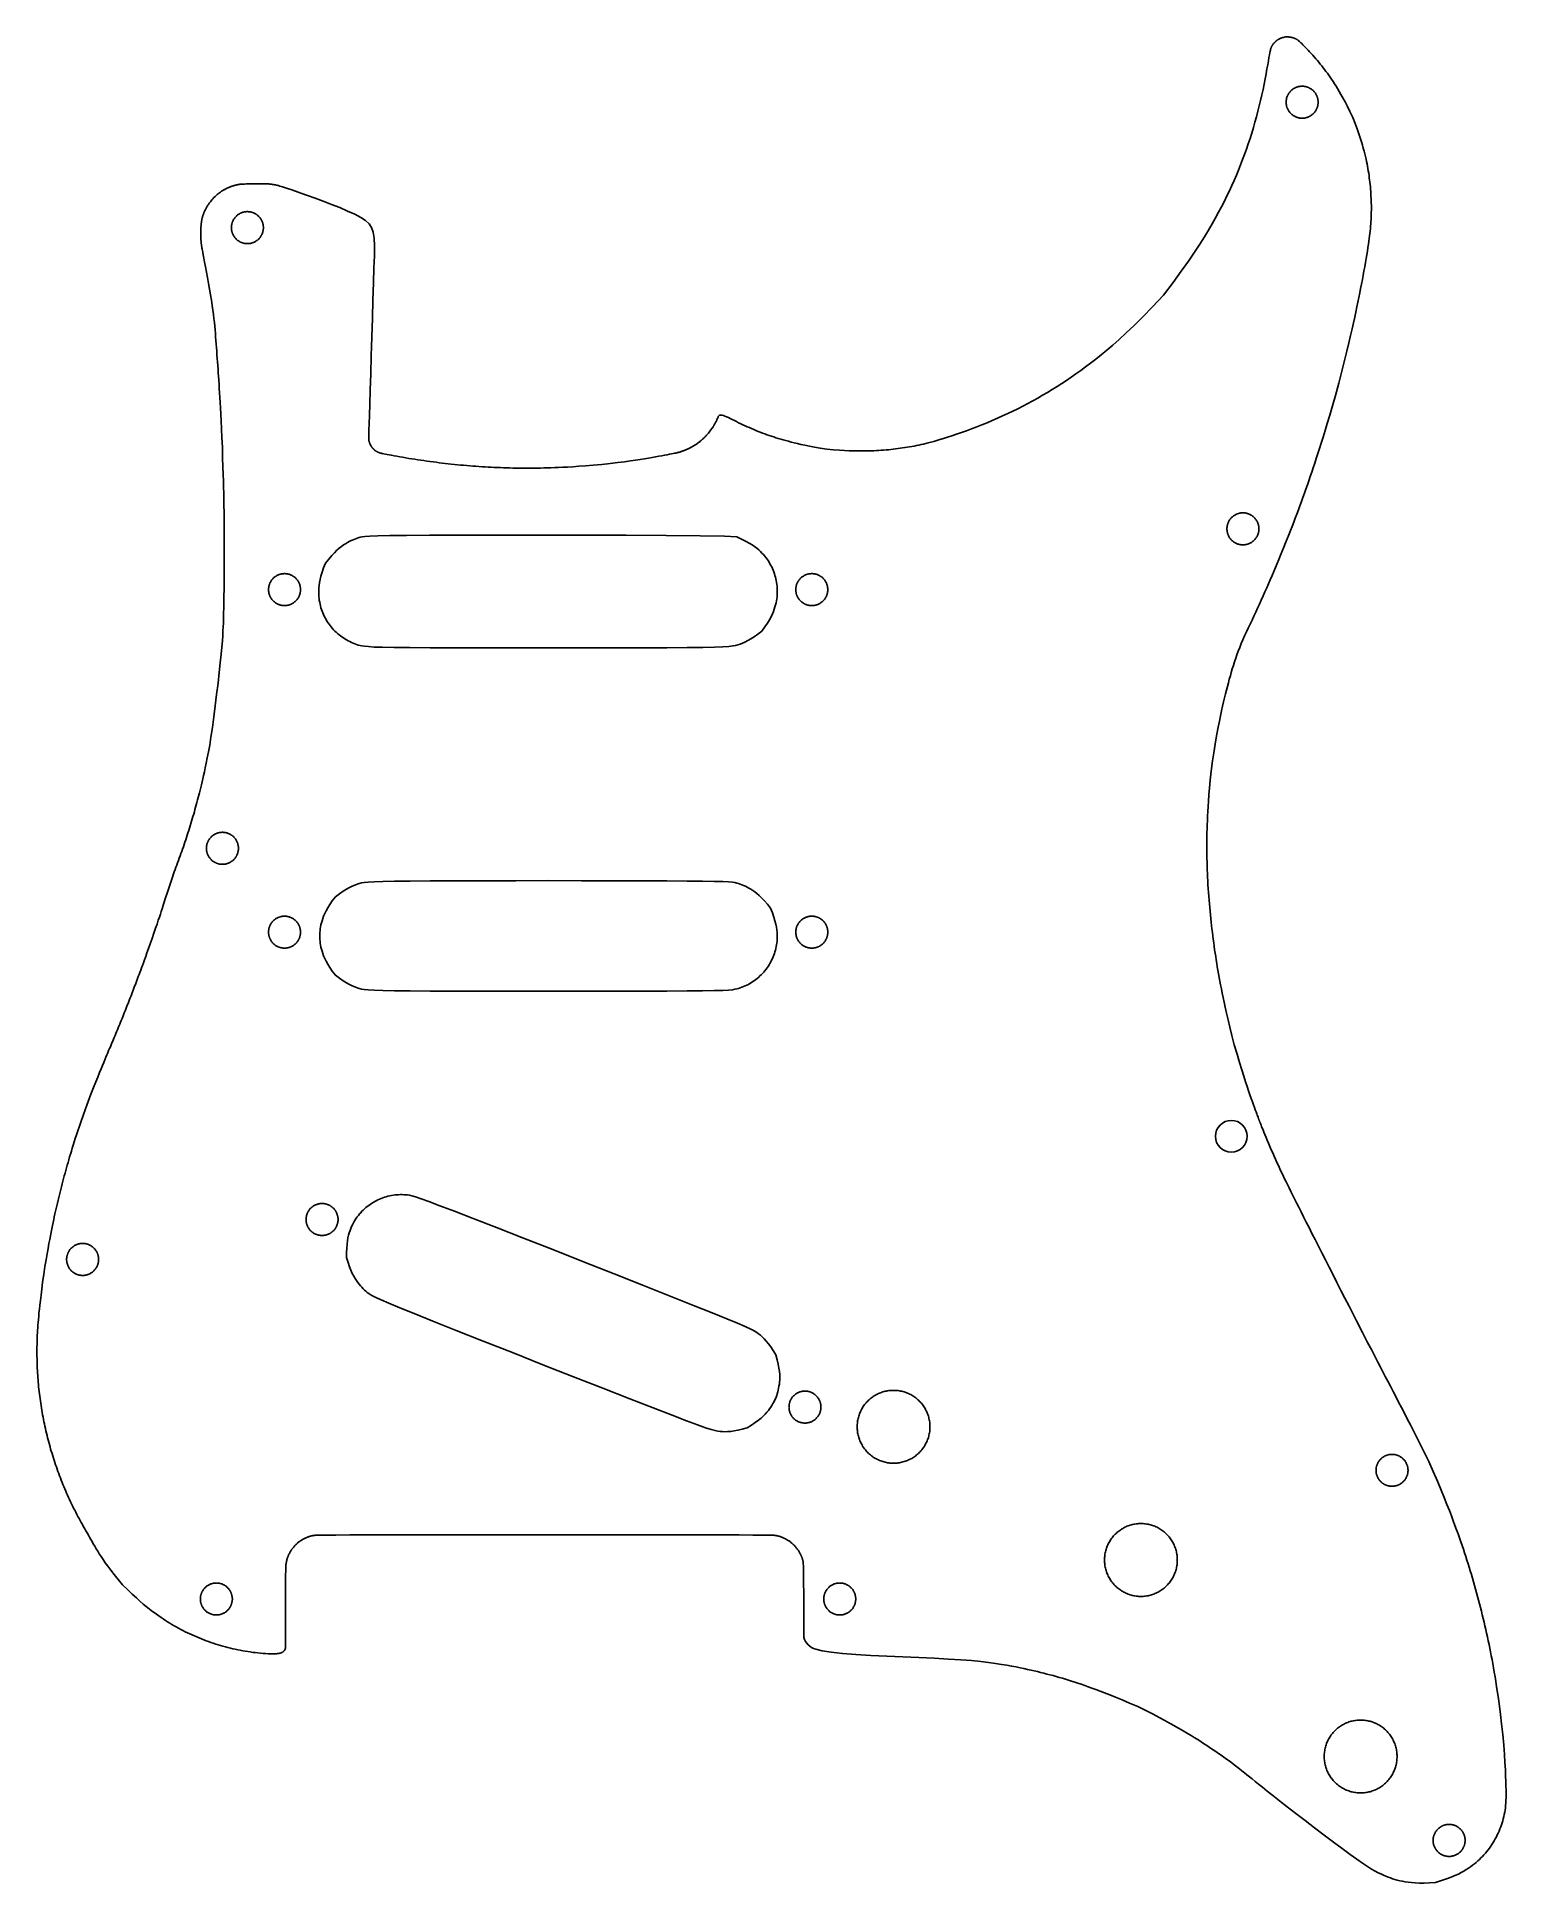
# Model space of a CAD drawing. Header units: millimetres. Extents: x 172 to 387, y 262 to 533.
import ezdxf

# ---------------------------------------------------------------- set-up
doc = ezdxf.new("R2010")
doc.units = ezdxf.units.MM
for name, color, linetype in [('Contur', 10, 'Continuous'), ('Gauri pentru electronica', 65, 'Continuous'), ('Suruburi', 6, 'Continuous')]:
    doc.layers.add(name, color=color, linetype=linetype)

msp = doc.modelspace()

# ---------------------------------------------------------------- linework, layer by layer
at = {"layer": 'Contur'}
msp.add_line((332.25, 288.7), (333.47, 288.17), dxfattribs=at)
msp.add_lwpolyline([(333.47, 288.17), (334.67, 287.58), (335.71, 287.05), (336.63, 286.57), (337.44, 286.14), (338.15, 285.76), (338.78, 285.41), (339.35, 285.08), (339.88, 284.78), (340.38, 284.49), (340.85, 284.2), (341.3, 283.93), (341.74, 283.66), (342.16, 283.4), (342.57, 283.14), (342.97, 282.88), (343.37, 282.63), (343.76, 282.37), (344.16, 282.1), (344.55, 281.84), (344.94, 281.57), (345.33, 281.3), (345.72, 281.03), (346.1, 280.75), (346.48, 280.48), (346.87, 280.2), (347.25, 279.92), (347.62, 279.63), (348, 279.35), (348.38, 279.06), (348.75, 278.77), (349.12, 278.47), (349.49, 278.18), (349.86, 277.88), (350.25, 277.56), (350.69, 277.21), (351.19, 276.81), (351.77, 276.34), (352.46, 275.79), (353.28, 275.14), (354.26, 274.38), (355.39, 273.49), (356.66, 272.51), (358.01, 271.47), (359.41, 270.4), (360.81, 269.33), (362.17, 268.31), (363.45, 267.35), (364.61, 266.51), (365.6, 265.8), (366.45, 265.22), (367.16, 264.74), (367.77, 264.36), (368.29, 264.06), (368.74, 263.82), (369.13, 263.63), (369.49, 263.46), (369.84, 263.31), (370.18, 263.17), (370.52, 263.05), (370.85, 262.93), (371.19, 262.83), (371.54, 262.73), (371.91, 262.64), (372.29, 262.56), (372.69, 262.48), (373.13, 262.41), (373.61, 262.36), (374.16, 262.32), (374.77, 262.3), (375.47, 262.3), (376.26, 262.33), (377.16, 262.39), (378.02, 262.66), (378.77, 262.91), (379.43, 263.15), (379.99, 263.39), (380.49, 263.62), (380.92, 263.84), (381.31, 264.06), (381.66, 264.28), (381.98, 264.49), (382.29, 264.7), (382.58, 264.91), (382.85, 265.12), (383.1, 265.33), (383.35, 265.55), (383.59, 265.77), (383.81, 265.99), (384.04, 266.22), (384.25, 266.45), (384.46, 266.69), (384.67, 266.94), (384.87, 267.19), (385.06, 267.44), (385.24, 267.7), (385.42, 267.97), (385.59, 268.24), (385.76, 268.51), (385.91, 268.79), (386.07, 269.07), (386.21, 269.35), (386.35, 269.64), (386.47, 269.93), (386.6, 270.23), (386.71, 270.53), (386.82, 270.83), (386.92, 271.13), (387.01, 271.44), (387.09, 271.74), (387.17, 272.05), (387.23, 272.36), (387.29, 272.68), (387.35, 272.99), (387.39, 273.32), (387.43, 273.66), (387.46, 274.03), (387.48, 274.43), (387.49, 274.87), (387.49, 275.36), (387.49, 275.91), (387.48, 276.52), (387.46, 277.21), (387.43, 278.01), (387.39, 278.92), (387.32, 279.96), (387.25, 281.17), (387.15, 282.54), (387.03, 284.1), (386.84, 285.66), (386.67, 287.03), (386.52, 288.24), (386.37, 289.3), (386.24, 290.24), (386.11, 291.08), (385.99, 291.84), (385.87, 292.55), (385.76, 293.22), (385.65, 293.86), (385.54, 294.47), (385.43, 295.06), (385.32, 295.63), (385.21, 296.19), (385.1, 296.74), (384.99, 297.29), (384.88, 297.83), (384.76, 298.38), (384.64, 298.92), (384.52, 299.46), (384.39, 300.01), (384.27, 300.55), (384.14, 301.09), (384.01, 301.63), (383.87, 302.17), (383.74, 302.71), (383.6, 303.25), (383.46, 303.78), (383.31, 304.32), (383.17, 304.86), (383.02, 305.39), (382.87, 305.93), (382.71, 306.46), (382.56, 307), (382.4, 307.53), (382.24, 308.06), (382.08, 308.6), (381.91, 309.13), (381.74, 309.66), (381.57, 310.19), (381.4, 310.72), (381.23, 311.25), (381.04, 311.79), (380.85, 312.34), (380.66, 312.91), (380.45, 313.49), (380.23, 314.1), (380, 314.74), (379.75, 315.41), (379.48, 316.14), (379.17, 316.93), (378.82, 317.81), (378.42, 318.81), (377.96, 319.93), (377.43, 321.21), (376.82, 322.65), (376.14, 324.09), (375.52, 325.38), (374.94, 326.55), (374.41, 327.62), (373.92, 328.6), (373.45, 329.51), (373, 330.37), (372.57, 331.2), (372.14, 332.02), (371.72, 332.83), (371.31, 333.62), (370.91, 334.39), (370.52, 335.14), (370.13, 335.88), (369.76, 336.59), (369.41, 337.28), (369.05, 337.96), (368.69, 338.67), (368.27, 339.47), (367.78, 340.42), (367.18, 341.58), (366.45, 343), (365.55, 344.75), (364.46, 346.87), (363.86, 348.04), (363.27, 349.2), (362.68, 350.35), (362.11, 351.48), (361.54, 352.58), (361, 353.66), (360.47, 354.7), (359.96, 355.7), (359.48, 356.65), (359.02, 357.55), (358.59, 358.41), (358.18, 359.22), (357.79, 359.99), (357.42, 360.71), (357.08, 361.39), (356.76, 362.03), (356.46, 362.63), (356.18, 363.19), (355.91, 363.72), (355.66, 364.23), (355.42, 364.72), (355.19, 365.2), (354.96, 365.66), (354.74, 366.12), (354.52, 366.58), (354.31, 367.04), (354.09, 367.5), (353.88, 367.97), (353.67, 368.43), (353.46, 368.9), (353.26, 369.36), (353.05, 369.83), (352.85, 370.3), (352.66, 370.76), (352.47, 371.21), (352.29, 371.63), (352.12, 372.03), (351.97, 372.4), (351.84, 372.73), (351.72, 373), (351.63, 373.23), (351.56, 373.41), (351.5, 373.55), (351.46, 373.65), (351.43, 373.73), (351.4, 373.79), (351.39, 373.84), (351.37, 373.89), (351.35, 373.94), (351.33, 373.99), (351.31, 374.05), (351.29, 374.1), (351.27, 374.15), (351.25, 374.2), (351.24, 374.25), (351.22, 374.28), (351.21, 374.31), (351.2, 374.35), (351.19, 374.38), (351.17, 374.43), (351.14, 374.5), (351.11, 374.59), (351.06, 374.72), (351, 374.89), (350.92, 375.1), (350.82, 375.36), (350.71, 375.67), (350.58, 376.02), (350.44, 376.42), (350.28, 376.86), (350.11, 377.34), (349.93, 377.87), (349.73, 378.45), (349.51, 379.09), (349.28, 379.8), (349.02, 380.62), (348.73, 381.54), (348.4, 382.6), (348.04, 383.81), (347.63, 385.19), (347.28, 386.58), (346.97, 387.81), (346.71, 388.89), (346.49, 389.85), (346.3, 390.7), (346.13, 391.46), (345.98, 392.15), (345.85, 392.8), (345.73, 393.41), (345.62, 393.99), (345.51, 394.55), (345.41, 395.09), (345.31, 395.61), (345.22, 396.13), (345.14, 396.64), (345.06, 397.14), (344.97, 397.64), (344.9, 398.15), (344.82, 398.65), (344.75, 399.15), (344.67, 399.66), (344.61, 400.16), (344.54, 400.67), (344.47, 401.17), (344.41, 401.68), (344.35, 402.19), (344.29, 402.69), (344.23, 403.21), (344.18, 403.73), (344.13, 404.25), (344.08, 404.78), (344.03, 405.32), (343.98, 405.87), (343.93, 406.42), (343.89, 406.98), (343.85, 407.54), (343.81, 408.11), (343.77, 408.67), (343.74, 409.23), (343.71, 409.79), (343.69, 410.34), (343.66, 410.89), (343.64, 411.43), (343.63, 411.97), (343.62, 412.51), (343.61, 413.04), (343.6, 413.57), (343.6, 414.11), (343.6, 414.64), (343.6, 415.17), (343.61, 415.72), (343.62, 416.28), (343.63, 416.85), (343.65, 417.44), (343.68, 418.06), (343.71, 418.71), (343.74, 419.39), (343.79, 420.13), (343.84, 420.94), (343.91, 421.85), (344, 422.87), (344.11, 424.02), (344.25, 425.34), (344.42, 426.83), (344.66, 428.31), (344.88, 429.61), (345.08, 430.75), (345.27, 431.76), (345.45, 432.65), (345.61, 433.45), (345.77, 434.17), (345.92, 434.84), (346.06, 435.47), (346.2, 436.07), (346.35, 436.65), (346.48, 437.2), (346.62, 437.74), (346.76, 438.27), (346.9, 438.79), (347.05, 439.3), (347.19, 439.81), (347.34, 440.32), (347.5, 440.84), (347.66, 441.35), (347.84, 441.87), (348.02, 442.4), (348.22, 442.93), (348.43, 443.48), (348.66, 444.03), (348.9, 444.59), (349.15, 445.15), (349.41, 445.73), (349.68, 446.31), (349.95, 446.89), (350.23, 447.48), (350.5, 448.06), (350.78, 448.65), (351.05, 449.24), (351.32, 449.83), (351.59, 450.42), (351.86, 451.02), (352.12, 451.61), (352.38, 452.2), (352.65, 452.8), (352.9, 453.39), (353.16, 453.99), (353.42, 454.59), (353.67, 455.18), (353.92, 455.78), (354.17, 456.38), (354.42, 456.98), (354.67, 457.58), (354.91, 458.18), (355.15, 458.79), (355.39, 459.39), (355.63, 459.99), (355.87, 460.6), (356.11, 461.21), (356.34, 461.81), (356.57, 462.42), (356.8, 463.03), (357.03, 463.63), (357.25, 464.24), (357.47, 464.85), (357.7, 465.46), (357.92, 466.08), (358.13, 466.69), (358.35, 467.3), (358.56, 467.91), (358.78, 468.53), (358.99, 469.16), (359.21, 469.81), (359.43, 470.47), (359.66, 471.16), (359.89, 471.88), (360.13, 472.64), (360.39, 473.44), (360.66, 474.3), (360.95, 475.25), (361.27, 476.31), (361.63, 477.51), (362.02, 478.87), (362.47, 480.42), (362.97, 482.19), (363.42, 483.96), (363.81, 485.53), (364.14, 486.9), (364.43, 488.12), (364.69, 489.2), (364.91, 490.17), (365.11, 491.05), (365.29, 491.87), (365.45, 492.64), (365.61, 493.39), (365.76, 494.1), (365.9, 494.78), (366.03, 495.45), (366.16, 496.1), (366.29, 496.75), (366.41, 497.39), (366.53, 498.02), (366.65, 498.66), (366.76, 499.28), (366.87, 499.89), (366.97, 500.48), (367.06, 501.05), (367.15, 501.59), (367.24, 502.1), (367.31, 502.57), (367.37, 503.01), (367.43, 503.42), (367.48, 503.8), (367.52, 504.17), (367.56, 504.52), (367.59, 504.87), (367.62, 505.21), (367.65, 505.55), (367.67, 505.89), (367.69, 506.23), (367.7, 506.57), (367.71, 506.91), (367.72, 507.25), (367.73, 507.59), (367.73, 507.93), (367.73, 508.27), (367.72, 508.61), (367.71, 508.95), (367.7, 509.29), (367.68, 509.63), (367.66, 509.97), (367.64, 510.31), (367.62, 510.65), (367.59, 510.99), (367.55, 511.33), (367.52, 511.66), (367.48, 512), (367.43, 512.34), (367.39, 512.68), (367.34, 513.01), (367.28, 513.35), (367.22, 513.68), (367.16, 514.02), (367.1, 514.37), (367.02, 514.71), (366.95, 515.07), (366.86, 515.44), (366.77, 515.83), (366.66, 516.23), (366.55, 516.66), (366.43, 517.11), (366.28, 517.61), (366.1, 518.16), (365.89, 518.79), (365.65, 519.49), (365.36, 520.28), (365.02, 521.18), (364.6, 522.04), (364.22, 522.8), (363.88, 523.46), (363.57, 524.04), (363.28, 524.55), (363.02, 525), (362.78, 525.4), (362.55, 525.77), (362.32, 526.12), (362.11, 526.46), (361.9, 526.77), (361.69, 527.08), (361.48, 527.37), (361.28, 527.65), (361.08, 527.93), (360.87, 528.2), (360.66, 528.47), (360.45, 528.74), (360.24, 529), (360.02, 529.27), (359.81, 529.53), (359.58, 529.79), (359.36, 530.04), (359.13, 530.3), (358.91, 530.55), (358.68, 530.79), (358.45, 531.03), (358.24, 531.26), (358.03, 531.47), (357.84, 531.67), (357.67, 531.84), (357.52, 531.99), (357.39, 532.12), (357.28, 532.22), (357.19, 532.31), (357.11, 532.38), (357.04, 532.43), (356.99, 532.48), (356.94, 532.51), (356.89, 532.55), (356.84, 532.58), (356.79, 532.61), (356.74, 532.64), (356.69, 532.66), (356.64, 532.69), (356.59, 532.72), (356.54, 532.74), (356.49, 532.76), (356.43, 532.79), (356.38, 532.81), (356.33, 532.83), (356.27, 532.85), (356.21, 532.86), (356.15, 532.88), (356.08, 532.9), (356.02, 532.91), (355.94, 532.93), (355.86, 532.94), (355.78, 532.95), (355.68, 532.96), (355.57, 532.97), (355.45, 532.98), (355.3, 532.98), (355.14, 532.98), (354.98, 532.94), (354.84, 532.91), (354.72, 532.88), (354.62, 532.84), (354.53, 532.81), (354.44, 532.78), (354.37, 532.75), (354.3, 532.72), (354.24, 532.69), (354.18, 532.66), (354.13, 532.62), (354.07, 532.59), (354.02, 532.56), (353.97, 532.53), (353.92, 532.5), (353.88, 532.46), (353.83, 532.43), (353.79, 532.39), (353.74, 532.36), (353.7, 532.32), (353.66, 532.28), (353.62, 532.24), (353.57, 532.2), (353.54, 532.16), (353.5, 532.12), (353.46, 532.08), (353.42, 532.03), (353.38, 531.99), (353.35, 531.94), (353.32, 531.9), (353.28, 531.85), (353.25, 531.8), (353.22, 531.75), (353.19, 531.71), (353.16, 531.66), (353.13, 531.61), (353.1, 531.56), (353.08, 531.5), (353.05, 531.45), (353.03, 531.4), (353.01, 531.35), (352.98, 531.28), (352.96, 531.19), (352.93, 531.06), (352.89, 530.89), (352.84, 530.65), (352.78, 530.35), (352.71, 529.96), (352.63, 529.48), (352.53, 528.91), (352.42, 528.28), (352.29, 527.59), (352.15, 526.85), (352, 526.07), (351.84, 525.28), (351.67, 524.47), (351.49, 523.67), (351.29, 522.87), (351.09, 522.07), (350.88, 521.27), (350.66, 520.47), (350.43, 519.68), (350.19, 518.89), (349.94, 518.1), (349.68, 517.32), (349.41, 516.54), (349.13, 515.76), (348.85, 514.99), (348.55, 514.22), (348.24, 513.45), (347.93, 512.69), (347.6, 511.93), (347.27, 511.18), (346.92, 510.42), (346.55, 509.66), (346.17, 508.88), (345.77, 508.09), (345.33, 507.27), (344.87, 506.43), (344.38, 505.55), (343.85, 504.63), (343.26, 503.65), (342.58, 502.58), (341.81, 501.4), (340.91, 500.09), (339.86, 498.62), (338.65, 496.97), (337.24, 495.11), (335.64, 493.42), (334.21, 491.96), (332.93, 490.68), (331.78, 489.58), (330.74, 488.63), (329.8, 487.79), (328.93, 487.05), (328.1, 486.37), (327.32, 485.74), (326.56, 485.15), (325.83, 484.59), (325.11, 484.06), (324.41, 483.56), (323.71, 483.08), (323.02, 482.61), (322.33, 482.16), (321.64, 481.71), (320.93, 481.28), (320.23, 480.85), (319.52, 480.43), (318.8, 480.02), (318.08, 479.62), (317.35, 479.23), (316.62, 478.85), (315.89, 478.47), (315.15, 478.11), (314.4, 477.75), (313.65, 477.4), (312.9, 477.06), (312.14, 476.74), (311.38, 476.42), (310.62, 476.11), (309.85, 475.8), (309.09, 475.52), (308.33, 475.24), (307.6, 474.98), (306.89, 474.73), (306.22, 474.5), (305.58, 474.29), (305, 474.1), (304.46, 473.94), (303.98, 473.79), (303.54, 473.66), (303.13, 473.55), (302.75, 473.45), (302.39, 473.36), (302.04, 473.28), (301.7, 473.21), (301.36, 473.13), (301.02, 473.07), (300.68, 473), (300.34, 472.93), (299.99, 472.87), (299.65, 472.82), (299.31, 472.76), (298.96, 472.71), (298.62, 472.66), (298.27, 472.61), (297.93, 472.57), (297.58, 472.53), (297.24, 472.49), (296.89, 472.46), (296.55, 472.42), (296.2, 472.39), (295.85, 472.37), (295.5, 472.35), (295.15, 472.33), (294.78, 472.31), (294.41, 472.29), (294.02, 472.28), (293.61, 472.28), (293.19, 472.27), (292.74, 472.27), (292.26, 472.28), (291.73, 472.29), (291.13, 472.31), (290.46, 472.35), (289.7, 472.4), (288.84, 472.46), (287.87, 472.55), (286.9, 472.7), (286.05, 472.85), (285.3, 472.99), (284.64, 473.12), (284.06, 473.24), (283.54, 473.36), (283.07, 473.47), (282.64, 473.58), (282.23, 473.69), (281.83, 473.79), (281.46, 473.9), (281.1, 474), (280.75, 474.11), (280.41, 474.22), (280.08, 474.32), (279.75, 474.43), (279.42, 474.55), (279.09, 474.66), (278.76, 474.78), (278.44, 474.9), (278.11, 475.03), (277.79, 475.15), (277.46, 475.28), (277.14, 475.41), (276.82, 475.55), (276.5, 475.69), (276.18, 475.83), (275.87, 475.97), (275.55, 476.11), (275.24, 476.26), (274.92, 476.41), (274.61, 476.57), (274.3, 476.72), (274, 476.88), (273.7, 477.02), (273.42, 477.16), (273.15, 477.28), (272.91, 477.39), (272.7, 477.47), (272.51, 477.52), (272.36, 477.54), (272.23, 477.53), (272.13, 477.5), (272.06, 477.45), (272, 477.39), (271.95, 477.31), (271.91, 477.22), (271.87, 477.14), (271.83, 477.05), (271.79, 476.96), (271.75, 476.87), (271.71, 476.78), (271.67, 476.69), (271.63, 476.61), (271.58, 476.52), (271.54, 476.43), (271.49, 476.35), (271.45, 476.27), (271.4, 476.18), (271.36, 476.11), (271.31, 476.03), (271.27, 475.96), (271.24, 475.9), (271.2, 475.85), (271.18, 475.8), (271.01, 475.56), (270.86, 475.36), (270.73, 475.18), (270.61, 475.03), (270.51, 474.9), (270.41, 474.79), (270.32, 474.68), (270.24, 474.59), (270.16, 474.5), (270.08, 474.42), (270, 474.34), (269.93, 474.27), (269.86, 474.2), (269.79, 474.13), (269.71, 474.06), (269.64, 474), (269.57, 473.93), (269.5, 473.87), (269.42, 473.81), (269.35, 473.75), (269.27, 473.68), (269.2, 473.62), (269.12, 473.56), (269.04, 473.51), (268.97, 473.45), (268.89, 473.39), (268.81, 473.34), (268.73, 473.28), (268.65, 473.23), (268.57, 473.17), (268.49, 473.12), (268.4, 473.07), (268.32, 473.02), (268.24, 472.97), (268.15, 472.92), (268.07, 472.87), (267.98, 472.82), (267.9, 472.78), (267.81, 472.73), (267.73, 472.69), (267.64, 472.65), (267.55, 472.6), (267.47, 472.56), (267.38, 472.52), (267.29, 472.48), (267.2, 472.44), (267.11, 472.41), (267.02, 472.37), (266.93, 472.33), (266.84, 472.3), (266.75, 472.27), (266.66, 472.23), (266.57, 472.2), (266.47, 472.17), (266.38, 472.14), (266.29, 472.12), (266.19, 472.09), (266.09, 472.06), (265.98, 472.03), (265.86, 472), (265.71, 471.97), (265.53, 471.93), (265.32, 471.89), (265.07, 471.84), (264.78, 471.78), (264.45, 471.71), (264.08, 471.64), (263.67, 471.57), (263.23, 471.49), (262.75, 471.4), (262.23, 471.31), (261.69, 471.22), (261.12, 471.13), (260.5, 471.03), (259.82, 470.93), (259.06, 470.82), (258.2, 470.7), (257.22, 470.57), (256.11, 470.43), (254.85, 470.28), (253.58, 470.17), (252.46, 470.09), (251.48, 470.02), (250.61, 469.96), (249.84, 469.91), (249.16, 469.88), (248.53, 469.85), (247.95, 469.83), (247.4, 469.81), (246.87, 469.79), (246.37, 469.78), (245.88, 469.77), (245.41, 469.76), (244.95, 469.76), (244.49, 469.75), (244.04, 469.75), (243.59, 469.75), (243.14, 469.75), (242.69, 469.76), (242.24, 469.77), (241.79, 469.77), (241.34, 469.79), (240.89, 469.8), (240.44, 469.81), (239.99, 469.83), (239.54, 469.85), (239.09, 469.87), (238.64, 469.89), (238.19, 469.91), (237.74, 469.94), (237.29, 469.97), (236.84, 469.99), (236.39, 470.03), (235.94, 470.06), (235.49, 470.09), (235.04, 470.13), (234.59, 470.17), (234.14, 470.21), (233.69, 470.25), (233.24, 470.3), (232.79, 470.34), (232.35, 470.39), (231.9, 470.44), (231.45, 470.5), (231, 470.55), (230.56, 470.61), (230.11, 470.66), (229.66, 470.72), (229.21, 470.78), (228.77, 470.85), (228.32, 470.91), (227.88, 470.98), (227.43, 471.05), (226.99, 471.12), (226.54, 471.19), (226.1, 471.27), (225.65, 471.35), (225.22, 471.42), (224.79, 471.5), (224.39, 471.57), (224.01, 471.64), (223.66, 471.71), (223.36, 471.77), (223.09, 471.82), (222.88, 471.86), (222.71, 471.89), (222.58, 471.92), (222.48, 471.94), (222.41, 471.95), (222.36, 471.97), (222.32, 471.98), (222.28, 471.99), (222.25, 472), (222.22, 472.01), (222.19, 472.03), (222.15, 472.04), (222.12, 472.05), (222.09, 472.06), (222.06, 472.08), (222.03, 472.09), (222, 472.11), (221.97, 472.12), (221.94, 472.14), (221.91, 472.15), (221.88, 472.17), (221.85, 472.19), (221.82, 472.2), (221.79, 472.22), (221.76, 472.24), (221.73, 472.26), (221.7, 472.28), (221.67, 472.3), (221.64, 472.32), (221.62, 472.34), (221.59, 472.36), (221.56, 472.38), (221.54, 472.4), (221.51, 472.42), (221.48, 472.44), (221.46, 472.47), (221.43, 472.49), (221.41, 472.51), (221.38, 472.54), (221.36, 472.56), (221.33, 472.59), (221.31, 472.61), (221.29, 472.64), (221.26, 472.66), (221.24, 472.69), (221.21, 472.72), (221.19, 472.75), (221.16, 472.79), (221.14, 472.82), (221.11, 472.86), (221.08, 472.9), (221.05, 472.95), (221.01, 473.01), (220.97, 473.07), (220.93, 473.15), (220.88, 473.23), (220.85, 473.32), (220.82, 473.4), (220.79, 473.47), (220.77, 473.53), (220.76, 473.59), (220.74, 473.64), (220.73, 473.69), (220.72, 473.73), (220.71, 473.77), (220.71, 473.81), (220.7, 473.85), (220.69, 473.89), (220.69, 473.92), (220.68, 473.96), (220.68, 473.99), (220.68, 474.02), (220.67, 474.07), (220.67, 474.17), (220.68, 474.38), (220.69, 474.77), (220.71, 475.38), (220.73, 476.27), (220.77, 477.5), (220.82, 479.13), (220.88, 481.18), (220.96, 483.58), (221.04, 486.21), (221.13, 488.97), (221.21, 491.75), (221.3, 494.44), (221.38, 496.93), (221.44, 499.11), (221.5, 500.9), (221.51, 502.34), (221.47, 503.47), (221.34, 504.35), (221.1, 505.04), (220.74, 505.59), (220.21, 506.06), (219.51, 506.5), (218.62, 506.97), (217.58, 507.45), (216.43, 507.95), (215.22, 508.43), (213.99, 508.9), (212.8, 509.34), (211.7, 509.74), (210.72, 510.08), (209.91, 510.37), (209.26, 510.59), (208.74, 510.77), (208.34, 510.9), (208.04, 511), (207.82, 511.06), (207.66, 511.11), (207.54, 511.15), (207.44, 511.17), (207.36, 511.2), (207.29, 511.21), (207.23, 511.23), (207.18, 511.24), (207.15, 511.25), (207.11, 511.26), (207.08, 511.26), (207.05, 511.27), (207.01, 511.27), (206.98, 511.28), (206.95, 511.29), (206.92, 511.29), (206.89, 511.3), (206.85, 511.3), (206.82, 511.31), (206.79, 511.31), (206.76, 511.32), (206.73, 511.33), (206.69, 511.33), (206.66, 511.34), (206.62, 511.34), (206.58, 511.35), (206.55, 511.35), (206.5, 511.36), (206.46, 511.37), (206.41, 511.37), (206.35, 511.38), (206.29, 511.39), (206.22, 511.4), (206.14, 511.41), (206.05, 511.42), (205.89, 511.43), (205.61, 511.43), (205.25, 511.44), (204.82, 511.44), (204.37, 511.44), (203.9, 511.44), (203.45, 511.43), (203.05, 511.43), (202.71, 511.42), (202.44, 511.41), (202.21, 511.41), (202.04, 511.39), (201.9, 511.38), (201.78, 511.37), (201.69, 511.36), (201.6, 511.34), (201.52, 511.33), (201.43, 511.31), (201.35, 511.29), (201.26, 511.27), (201.18, 511.25), (201.09, 511.23), (201.01, 511.21), (200.93, 511.18), (200.84, 511.16), (200.76, 511.13), (200.68, 511.11), (200.6, 511.08), (200.51, 511.05), (200.43, 511.02), (200.35, 510.99), (200.27, 510.96), (200.19, 510.92), (200.11, 510.89), (200.03, 510.85), (199.95, 510.82), (199.88, 510.78), (199.8, 510.74), (199.72, 510.71), (199.64, 510.67), (199.57, 510.62), (199.49, 510.58), (199.41, 510.54), (199.34, 510.49), (199.26, 510.44), (199.18, 510.39), (199.09, 510.34), (199, 510.28), (198.91, 510.21), (198.81, 510.14), (198.71, 510.06), (198.59, 509.97), (198.46, 509.87), (198.32, 509.75), (198.15, 509.6), (197.97, 509.44), (197.81, 509.26), (197.67, 509.09), (197.55, 508.95), (197.45, 508.82), (197.36, 508.7), (197.28, 508.59), (197.21, 508.5), (197.15, 508.4), (197.09, 508.32), (197.04, 508.23), (196.98, 508.15), (196.94, 508.07), (196.89, 507.99), (196.85, 507.91), (196.81, 507.83), (196.77, 507.76), (196.73, 507.68), (196.69, 507.6), (196.65, 507.53), (196.61, 507.45), (196.58, 507.37), (196.55, 507.29), (196.51, 507.21), (196.48, 507.13), (196.45, 507.05), (196.42, 506.97), (196.39, 506.89), (196.36, 506.81), (196.34, 506.73), (196.31, 506.66), (196.29, 506.59), (196.27, 506.52), (196.26, 506.46), (196.24, 506.4), (196.23, 506.34), (196.22, 506.29), (196.21, 506.24), (196.2, 506.19), (196.19, 506.14), (196.18, 506.09), (196.18, 506.04), (196.17, 505.99), (196.16, 505.95), (196.15, 505.9), (196.15, 505.85), (196.14, 505.8), (196.13, 505.75), (196.13, 505.71), (196.12, 505.66), (196.12, 505.61), (196.11, 505.56), (196.1, 505.51), (196.1, 505.46), (196.09, 505.42), (196.09, 505.37), (196.08, 505.32), (196.08, 505.27), (196.08, 505.22), (196.07, 505.17), (196.07, 505.13), (196.06, 505.08), (196.06, 505.03), (196.06, 504.98), (196.05, 504.93), (196.05, 504.88), (196.05, 504.83), (196.05, 504.79), (196.04, 504.74), (196.04, 504.69), (196.04, 504.64), (196.04, 504.59), (196.04, 504.54), (196.03, 504.49), (196.03, 504.45), (196.03, 504.4), (196.03, 504.35), (196.03, 504.3), (196.03, 504.25), (196.03, 504.2), (196.03, 504.15), (196.03, 504.1), (196.03, 504.06), (196.03, 504.01), (196.03, 503.96), (196.03, 503.91), (196.03, 503.86), (196.03, 503.81), (196.04, 503.76), (196.04, 503.72), (196.04, 503.67), (196.04, 503.62), (196.04, 503.57), (196.05, 503.52), (196.05, 503.47), (196.05, 503.42), (196.05, 503.38), (196.06, 503.33), (196.06, 503.28), (196.06, 503.23), (196.07, 503.18), (196.07, 503.13), (196.08, 503.08), (196.08, 503.04), (196.08, 502.99), (196.09, 502.94), (196.09, 502.89), (196.1, 502.84), (196.1, 502.79), (196.11, 502.75), (196.12, 502.7), (196.12, 502.65), (196.13, 502.6), (196.13, 502.55), (196.14, 502.51), (196.15, 502.46), (196.15, 502.41), (196.16, 502.36), (196.17, 502.31), (196.18, 502.26), (196.18, 502.22), (196.19, 502.17), (196.2, 502.1), (196.22, 502), (196.25, 501.86), (196.28, 501.66), (196.34, 501.38), (196.41, 501.02), (196.5, 500.54), (196.61, 499.95), (196.74, 499.26), (196.89, 498.5), (197.04, 497.69), (197.19, 496.84), (197.34, 495.99), (197.49, 495.15), (197.62, 494.36), (197.73, 493.62), (197.82, 492.93), (197.9, 492.29), (197.97, 491.69), (198.03, 491.12), (198.09, 490.57), (198.13, 490.04), (198.18, 489.52), (198.22, 488.99), (198.26, 488.47), (198.3, 487.95), (198.34, 487.42), (198.38, 486.9), (198.42, 486.38), (198.46, 485.85), (198.5, 485.33), (198.54, 484.81), (198.57, 484.28), (198.61, 483.74), (198.65, 483.19), (198.68, 482.63), (198.72, 482.04), (198.76, 481.43), (198.8, 480.79), (198.84, 480.12), (198.88, 479.39), (198.92, 478.59), (198.97, 477.69), (199.02, 476.68), (199.08, 475.54), (199.14, 474.23), (199.21, 472.76), (199.25, 471.28), (199.3, 469.97), (199.33, 468.83), (199.36, 467.82), (199.38, 466.92), (199.4, 466.12), (199.41, 465.39), (199.43, 464.71), (199.44, 464.07), (199.45, 463.46), (199.46, 462.87), (199.47, 462.31), (199.47, 461.76), (199.48, 461.22), (199.48, 460.69), (199.49, 460.16), (199.49, 459.64), (199.49, 459.12), (199.49, 458.59), (199.49, 458.07), (199.49, 457.54), (199.49, 457.02), (199.49, 456.49), (199.49, 455.97), (199.49, 455.44), (199.48, 454.92), (199.48, 454.39), (199.48, 453.87), (199.47, 453.34), (199.46, 452.82), (199.46, 452.29), (199.45, 451.77), (199.44, 451.24), (199.43, 450.72), (199.42, 450.19), (199.41, 449.67), (199.4, 449.14), (199.39, 448.62), (199.38, 448.1), (199.36, 447.57), (199.35, 447.04), (199.33, 446.49), (199.3, 445.88), (199.26, 445.2), (199.21, 444.42), (199.13, 443.52), (199.03, 442.46), (198.9, 441.22), (198.75, 439.8), (198.57, 438.23), (198.37, 436.58), (198.16, 434.91), (197.95, 433.27), (197.74, 431.72), (197.54, 430.32), (197.36, 429.14), (197.16, 428.15), (196.99, 427.27), (196.84, 426.51), (196.69, 425.83), (196.57, 425.23), (196.45, 424.7), (196.34, 424.21), (196.23, 423.76), (196.13, 423.34), (196.03, 422.93), (195.94, 422.54), (195.85, 422.17), (195.75, 421.8), (195.66, 421.45), (195.57, 421.1), (195.48, 420.75), (195.38, 420.41), (195.29, 420.06), (195.19, 419.72), (195.1, 419.37), (195, 419.03), (194.9, 418.68), (194.8, 418.34), (194.69, 418), (194.59, 417.65), (194.49, 417.31), (194.38, 416.97), (194.27, 416.63), (194.16, 416.29), (194.06, 415.95), (193.94, 415.61), (193.83, 415.27), (193.72, 414.93), (193.6, 414.59), (193.49, 414.25), (193.37, 413.91), (193.25, 413.57), (193.13, 413.23), (193.01, 412.9), (192.89, 412.56), (192.77, 412.22), (192.64, 411.89), (192.52, 411.56), (192.4, 411.23), (192.28, 410.9), (192.16, 410.58), (192.04, 410.26), (191.93, 409.94), (191.83, 409.64), (191.73, 409.34), (191.63, 409.04), (191.53, 408.75), (191.44, 408.46), (191.35, 408.17), (191.26, 407.88), (191.17, 407.6), (191.08, 407.31), (190.98, 407.03), (190.89, 406.74), (190.79, 406.44), (190.69, 406.13), (190.59, 405.81), (190.48, 405.48), (190.37, 405.14), (190.25, 404.77), (190.12, 404.38), (189.97, 403.94), (189.81, 403.46), (189.63, 402.91), (189.42, 402.3), (189.18, 401.59), (188.9, 400.8), (188.62, 400), (188.37, 399.31), (188.15, 398.69), (187.96, 398.15), (187.79, 397.67), (187.63, 397.24), (187.49, 396.85), (187.35, 396.49), (187.23, 396.15), (187.11, 395.82), (186.99, 395.51), (186.88, 395.2), (186.77, 394.91), (186.66, 394.62), (186.55, 394.34), (186.45, 394.06), (186.34, 393.78), (186.24, 393.5), (186.13, 393.23), (186.02, 392.95), (185.91, 392.67), (185.81, 392.39), (185.7, 392.11), (185.59, 391.83), (185.48, 391.56), (185.37, 391.28), (185.26, 391), (185.15, 390.72), (185.04, 390.44), (184.93, 390.17), (184.82, 389.89), (184.71, 389.61), (184.6, 389.33), (184.49, 389.06), (184.38, 388.78), (184.26, 388.5), (184.15, 388.23), (184.04, 387.95), (183.93, 387.67), (183.81, 387.4), (183.7, 387.12), (183.58, 386.85), (183.47, 386.57), (183.35, 386.29), (183.24, 386.02), (183.12, 385.74), (183.01, 385.47), (182.89, 385.19), (182.78, 384.92), (182.66, 384.64), (182.53, 384.35), (182.41, 384.04), (182.27, 383.72), (182.12, 383.38), (181.97, 383.01), (181.8, 382.6), (181.61, 382.16), (181.41, 381.67), (181.18, 381.12), (180.92, 380.48), (180.63, 379.76), (180.3, 378.93), (179.93, 377.99), (179.51, 376.91), (179.12, 375.82), (178.79, 374.86), (178.49, 374.02), (178.24, 373.27), (178.01, 372.6), (177.82, 372.01), (177.64, 371.47), (177.48, 370.96), (177.33, 370.49), (177.19, 370.03), (177.06, 369.59), (176.93, 369.17), (176.81, 368.76), (176.69, 368.35), (176.57, 367.96), (176.46, 367.56), (176.35, 367.17), (176.24, 366.77), (176.13, 366.38), (176.02, 365.98), (175.91, 365.59), (175.81, 365.19), (175.7, 364.8), (175.6, 364.4), (175.5, 364), (175.4, 363.6), (175.3, 363.21), (175.2, 362.81), (175.11, 362.41), (175.01, 362.01), (174.92, 361.61), (174.83, 361.21), (174.74, 360.81), (174.65, 360.41), (174.56, 360), (174.47, 359.58), (174.37, 359.15), (174.28, 358.7), (174.19, 358.23), (174.09, 357.74), (173.99, 357.22), (173.88, 356.66), (173.76, 356.05), (173.64, 355.36), (173.5, 354.58), (173.35, 353.7), (173.18, 352.69), (173, 351.55), (172.84, 350.41), (172.72, 349.4), (172.61, 348.51), (172.51, 347.73), (172.43, 347.05), (172.37, 346.44), (172.31, 345.9), (172.27, 345.4), (172.22, 344.94), (172.19, 344.5), (172.16, 344.1), (172.13, 343.71), (172.1, 343.34), (172.08, 342.98), (172.06, 342.63), (172.05, 342.29), (172.04, 341.95), (172.03, 341.6), (172.02, 341.26), (172.01, 340.91), (172.01, 340.57), (172.01, 340.22), (172.01, 339.88), (172.01, 339.53), (172.02, 339.19), (172.02, 338.84), (172.03, 338.5), (172.05, 338.16), (172.06, 337.81), (172.08, 337.47), (172.1, 337.12), (172.12, 336.78), (172.14, 336.44), (172.17, 336.09), (172.2, 335.75), (172.23, 335.41), (172.26, 335.06), (172.3, 334.72), (172.34, 334.38), (172.38, 334.04), (172.42, 333.69), (172.46, 333.35), (172.51, 333.01), (172.56, 332.67), (172.61, 332.33), (172.67, 331.99), (172.72, 331.65), (172.78, 331.31), (172.84, 330.97), (172.9, 330.63), (172.97, 330.29), (173.04, 329.95), (173.11, 329.62), (173.18, 329.28), (173.25, 328.94), (173.33, 328.61), (173.41, 328.27), (173.49, 327.94), (173.57, 327.6), (173.66, 327.27), (173.75, 326.94), (173.84, 326.6), (173.93, 326.27), (174.02, 325.94), (174.12, 325.61), (174.22, 325.28), (174.32, 324.95), (174.42, 324.62), (174.53, 324.29), (174.63, 323.97), (174.74, 323.64), (174.86, 323.31), (174.97, 322.99), (175.09, 322.66), (175.21, 322.34), (175.33, 322.02), (175.45, 321.7), (175.57, 321.37), (175.7, 321.05), (175.83, 320.73), (175.96, 320.42), (176.09, 320.1), (176.23, 319.78), (176.37, 319.47), (176.51, 319.15), (176.65, 318.84), (176.79, 318.52), (176.94, 318.21), (177.09, 317.9), (177.24, 317.59), (177.39, 317.28), (177.55, 316.97), (177.7, 316.67), (177.86, 316.36), (178.02, 316.06), (178.18, 315.75), (178.35, 315.45), (178.52, 315.15), (178.68, 314.85), (178.85, 314.54), (179.03, 314.24), (179.2, 313.93), (179.37, 313.63), (179.55, 313.32), (179.73, 313), (179.91, 312.68), (180.09, 312.36), (180.28, 312.02), (180.49, 311.68), (180.7, 311.32), (180.92, 310.95), (181.16, 310.57), (181.42, 310.17), (181.71, 309.74), (182.03, 309.27), (182.4, 308.76), (182.83, 308.18), (183.33, 307.54), (183.91, 306.82), (184.57, 306.01), (185.32, 305.28), (185.99, 304.65), (186.59, 304.1), (187.12, 303.62), (187.6, 303.21), (188.04, 302.84), (188.45, 302.52), (188.83, 302.23), (189.19, 301.96), (189.54, 301.71), (189.88, 301.46), (190.21, 301.24), (190.53, 301.02), (190.85, 300.81), (191.17, 300.61), (191.48, 300.42), (191.8, 300.23), (192.12, 300.04), (192.45, 299.86), (192.77, 299.68), (193.1, 299.5), (193.43, 299.33), (193.76, 299.16), (194.09, 299), (194.43, 298.84), (194.77, 298.69), (195.11, 298.53), (195.45, 298.39), (195.79, 298.24), (196.13, 298.1), (196.48, 297.97), (196.83, 297.84), (197.18, 297.71), (197.53, 297.58), (197.88, 297.47), (198.23, 297.35), (198.59, 297.24), (198.94, 297.13), (199.3, 297.03), (199.66, 296.93), (200.02, 296.84), (200.38, 296.75), (200.74, 296.66), (201.1, 296.58), (201.46, 296.51), (201.83, 296.43), (202.19, 296.36), (202.56, 296.3), (202.93, 296.24), (203.29, 296.19), (203.66, 296.13), (204.04, 296.09), (204.41, 296.05), (204.79, 296.01), (205.17, 295.97), (205.55, 295.94), (205.94, 295.92), (206.33, 295.9), (206.71, 295.9), (206.83, 295.9), (206.94, 295.91), (207.04, 295.92), (207.12, 295.92), (207.19, 295.93), (207.26, 295.94), (207.31, 295.94), (207.36, 295.95), (207.41, 295.96), (207.46, 295.97), (207.5, 295.97), (207.54, 295.98), (207.58, 295.99), (207.62, 296), (207.66, 296.01), (207.69, 296.02), (207.73, 296.03), (207.76, 296.04), (207.79, 296.05), (207.83, 296.06), (207.86, 296.07), (207.89, 296.09), (207.92, 296.1), (207.95, 296.11), (207.98, 296.13), (208.01, 296.14), (208.03, 296.16), (208.06, 296.18), (208.09, 296.19), (208.11, 296.21), (208.14, 296.23), (208.16, 296.25), (208.18, 296.27), (208.21, 296.29), (208.23, 296.31), (208.25, 296.33), (208.27, 296.35), (208.28, 296.37), (208.3, 296.39), (208.32, 296.42), (208.34, 296.44), (208.35, 296.46), (208.37, 296.49), (208.38, 296.51), (208.39, 296.54), (208.4, 296.56), (208.41, 296.59), (208.43, 296.62), (208.43, 296.64), (208.44, 296.67), (208.45, 296.7), (208.46, 296.73), (208.47, 296.76), (208.47, 296.79), (208.48, 296.82), (208.48, 296.86), (208.48, 296.89), (208.49, 296.93), (208.49, 296.97), (208.49, 297.01), (208.49, 297.05), (208.49, 297.08), (208.48, 297.12), (208.48, 297.15), (208.48, 297.76), (208.48, 298.65), (208.48, 299.77), (208.48, 301.02), (208.48, 302.34), (208.48, 303.65), (208.48, 304.89), (208.49, 305.97), (208.49, 306.85), (208.49, 307.53), (208.5, 308.04), (208.5, 308.4), (208.51, 308.66), (208.52, 308.83), (208.53, 308.94), (208.54, 309.03), (208.55, 309.11), (208.56, 309.19), (208.57, 309.27), (208.59, 309.35), (208.6, 309.43), (208.62, 309.51), (208.64, 309.58), (208.66, 309.66), (208.68, 309.74), (208.71, 309.82), (208.73, 309.9), (208.76, 309.97), (208.78, 310.05), (208.81, 310.13), (208.84, 310.2), (208.87, 310.28), (208.9, 310.35), (208.93, 310.43), (208.97, 310.5), (209, 310.57), (209.04, 310.64), (209.08, 310.72), (209.12, 310.79), (209.16, 310.86), (209.2, 310.93), (209.24, 311), (209.28, 311.07), (209.33, 311.13), (209.37, 311.2), (209.42, 311.27), (209.47, 311.33), (209.52, 311.4), (209.57, 311.46), (209.62, 311.52), (209.67, 311.59), (209.72, 311.65), (209.78, 311.71), (209.83, 311.77), (209.89, 311.83), (209.94, 311.88), (210, 311.94), (210.06, 312), (210.12, 312.05), (210.18, 312.11), (210.24, 312.16), (210.3, 312.21), (210.37, 312.26), (210.43, 312.31), (210.5, 312.36), (210.56, 312.41), (210.63, 312.46), (210.69, 312.5), (210.76, 312.55), (210.83, 312.59), (210.9, 312.63), (210.97, 312.67), (211.04, 312.71), (211.11, 312.75), (211.18, 312.79), (211.26, 312.82), (211.33, 312.86), (211.4, 312.89), (211.48, 312.93), (211.55, 312.96), (211.63, 312.99), (211.7, 313.02), (211.78, 313.05), (211.86, 313.07), (211.93, 313.1), (212.01, 313.12), (212.09, 313.15), (212.17, 313.17), (212.24, 313.19), (212.32, 313.21), (212.4, 313.22), (212.48, 313.24), (212.56, 313.26), (212.64, 313.27), (212.72, 313.28), (212.8, 313.29), (212.9, 313.3), (213.13, 313.31), (213.62, 313.32), (214.49, 313.33), (215.86, 313.33), (217.88, 313.34), (220.67, 313.34), (224.34, 313.34), (228.98, 313.35), (234.38, 313.35), (240.29, 313.35), (246.46, 313.35), (252.62, 313.35), (258.54, 313.35), (263.93, 313.35), (268.57, 313.34), (272.24, 313.34), (275.02, 313.34), (277.03, 313.33), (278.41, 313.33), (279.27, 313.32), (279.75, 313.32), (279.97, 313.31), (280.07, 313.3), (280.14, 313.29), (280.22, 313.28), (280.29, 313.27), (280.36, 313.26), (280.44, 313.24), (280.51, 313.23), (280.59, 313.21), (280.66, 313.2), (280.73, 313.18), (280.8, 313.16), (280.88, 313.14), (280.95, 313.12), (281.03, 313.09), (281.11, 313.06), (281.19, 313.03), (281.28, 313), (281.37, 312.97), (281.46, 312.93), (281.57, 312.88), (281.68, 312.82), (281.81, 312.76), (281.96, 312.68), (282.12, 312.59), (282.3, 312.49), (282.47, 312.36), (282.61, 312.24), (282.74, 312.13), (282.85, 312.04), (282.94, 311.95), (283.02, 311.87), (283.1, 311.8), (283.16, 311.73), (283.23, 311.66), (283.28, 311.6), (283.34, 311.53), (283.39, 311.47), (283.44, 311.41), (283.49, 311.35), (283.53, 311.29), (283.58, 311.23), (283.62, 311.17), (283.66, 311.11), (283.7, 311.04), (283.74, 310.98), (283.78, 310.92), (283.82, 310.85), (283.86, 310.79), (283.9, 310.72), (283.93, 310.66), (283.97, 310.59), (284, 310.52), (284.03, 310.46), (284.06, 310.39), (284.09, 310.32), (284.12, 310.25), (284.15, 310.18), (284.18, 310.11), (284.21, 310.04), (284.23, 309.97), (284.26, 309.89), (284.28, 309.82), (284.31, 309.74), (284.33, 309.65), (284.35, 309.56), (284.38, 309.45), (284.4, 309.21), (284.42, 308.72), (284.44, 307.87), (284.46, 306.52), (284.47, 304.56), (284.48, 301.87), (284.48, 298.32, 0.257997), (286.23, 296.58), (287.17, 296.35), (288.49, 296.14), (290.17, 295.97), (292.14, 295.81), (294.33, 295.68), (296.65, 295.57), (299.03, 295.46), (301.38, 295.36), (303.63, 295.26), (305.69, 295.15), (307.5, 295.03), (309.07, 294.91), (310.43, 294.78), (311.6, 294.64), (312.62, 294.51), (313.5, 294.37), (314.28, 294.24), (314.97, 294.11), (315.62, 293.98), (316.21, 293.86), (316.77, 293.75), (317.3, 293.63), (317.8, 293.52), (318.28, 293.41), (318.75, 293.3), (319.21, 293.19), (319.67, 293.07), (320.13, 292.95), (320.58, 292.83), (321.04, 292.71), (321.5, 292.58), (321.95, 292.45), (322.41, 292.32), (322.86, 292.19), (323.31, 292.05), (323.77, 291.91), (324.23, 291.76), (324.7, 291.6), (325.19, 291.44), (325.69, 291.27), (326.21, 291.09), (326.75, 290.9), (327.32, 290.69), (327.94, 290.46), (328.61, 290.2), (329.37, 289.9), (330.21, 289.56), (331.17, 289.16), (332.25, 288.7)], format="xyb", dxfattribs=at)
at = {"layer": 'Gauri pentru electronica'}
for points in [[(214.81, 456.42), (215.24, 456.93), (215.64, 457.36), (216.01, 457.72), (216.36, 458.02), (216.68, 458.27), (216.99, 458.49), (217.28, 458.68), (217.56, 458.84), (217.83, 458.99), (218.1, 459.13), (218.37, 459.25), (218.63, 459.35), (218.88, 459.45), (219.14, 459.53), (219.4, 459.61), (219.69, 459.67), (220.12, 459.73), (220.84, 459.78), (222, 459.82), (223.75, 459.86), (226.22, 459.89), (229.57, 459.91), (233.93, 459.93), (239.36, 459.95), (245.53, 459.95), (252.03, 459.95), (258.43, 459.93), (264.32, 459.9), (269.27, 459.84), (272.86, 459.76), (274.68, 459.66), (275.37, 459.35), (275.96, 459.05), (276.47, 458.77), (276.9, 458.51), (277.27, 458.25), (277.59, 458), (277.87, 457.76), (278.12, 457.53), (278.35, 457.3), (278.56, 457.08), (278.75, 456.85), (278.93, 456.63), (279.1, 456.41), (279.25, 456.19), (279.4, 455.96), (279.53, 455.73), (279.66, 455.5), (279.78, 455.26), (279.89, 455.02), (279.99, 454.78), (280.09, 454.53), (280.18, 454.28), (280.26, 454.03), (280.33, 453.77), (280.39, 453.52), (280.45, 453.26), (280.5, 453), (280.53, 452.73), (280.56, 452.47), (280.59, 452.21), (280.6, 451.94), (280.6, 451.68), (280.6, 451.41), (280.58, 451.14), (280.56, 450.87), (280.53, 450.6), (280.48, 450.32), (280.42, 450.03), (280.35, 449.73), (280.26, 449.41), (280.16, 449.09), (280.04, 448.74), (279.88, 448.37), (279.68, 447.96), (279.44, 447.52), (279.14, 447.02), (278.77, 446.48), (278.33, 445.87), (277.73, 445.41), (277.19, 445.03), (276.7, 444.72), (276.26, 444.46), (275.86, 444.26), (275.49, 444.1), (275.14, 443.96), (274.82, 443.85), (274.49, 443.76), (274.08, 443.68), (273.49, 443.62), (272.62, 443.56), (271.38, 443.52), (269.66, 443.48), (267.37, 443.45), (264.41, 443.43), (260.74, 443.41), (256.49, 443.4), (251.87, 443.39), (247.05, 443.39), (242.23, 443.39), (237.6, 443.4), (233.35, 443.41), (229.67, 443.42), (226.72, 443.44), (224.43, 443.47), (222.71, 443.5), (221.47, 443.53), (220.62, 443.58), (220.05, 443.63), (219.68, 443.68), (219.4, 443.75), (219.14, 443.82), (218.89, 443.9), (218.63, 444), (218.38, 444.09), (218.14, 444.2), (217.89, 444.32), (217.66, 444.44), (217.42, 444.57), (217.19, 444.71), (216.96, 444.85), (216.74, 445.01), (216.53, 445.17), (216.32, 445.33), (216.11, 445.51), (215.91, 445.69), (215.72, 445.87), (215.53, 446.07), (215.35, 446.26), (215.18, 446.47), (215.01, 446.68), (214.85, 446.9), (214.7, 447.12), (214.55, 447.34), (214.42, 447.57), (214.29, 447.81), (214.16, 448.05), (214.05, 448.29), (213.94, 448.54), (213.84, 448.79), (213.75, 449.04), (213.67, 449.29), (213.6, 449.55), (213.53, 449.81), (213.48, 450.08), (213.43, 450.35), (213.39, 450.63), (213.36, 450.92), (213.34, 451.22), (213.34, 451.53), (213.34, 451.86), (213.36, 452.2), (213.39, 452.57), (213.45, 452.98), (213.54, 453.43), (213.66, 453.93), (213.83, 454.49), (214.05, 455.12), (214.33, 455.83)], [(215.78, 406.91), (215.33, 406.31), (214.96, 405.77), (214.66, 405.28), (214.41, 404.84), (214.22, 404.44), (214.06, 404.07), (213.93, 403.73), (213.83, 403.4), (213.75, 403.09), (213.67, 402.8), (213.61, 402.51), (213.57, 402.23), (213.53, 401.96), (213.51, 401.69), (213.5, 401.42), (213.49, 401.16), (213.5, 400.9), (213.51, 400.63), (213.53, 400.36), (213.57, 400.09), (213.61, 399.81), (213.67, 399.52), (213.75, 399.23), (213.83, 398.92), (213.93, 398.59), (214.06, 398.25), (214.22, 397.88), (214.41, 397.48), (214.66, 397.04), (214.96, 396.55), (215.33, 396.01), (215.78, 395.41), (216.38, 394.97), (216.92, 394.6), (217.41, 394.3), (217.85, 394.05), (218.25, 393.85), (218.62, 393.7), (218.96, 393.57), (219.28, 393.47), (219.61, 393.38), (220.02, 393.31), (220.61, 393.25), (221.48, 393.2), (222.72, 393.16), (224.44, 393.13), (226.73, 393.1), (229.68, 393.08), (233.35, 393.06), (237.6, 393.05), (242.23, 393.05), (247.05, 393.05), (251.87, 393.05), (256.49, 393.05), (260.74, 393.06), (264.41, 393.08), (267.37, 393.1), (269.65, 393.12), (271.36, 393.15), (272.6, 393.19), (273.45, 393.23), (274.01, 393.28), (274.38, 393.34), (274.65, 393.4), (274.9, 393.47), (275.15, 393.55), (275.4, 393.64), (275.64, 393.74), (275.88, 393.84), (276.12, 393.95), (276.36, 394.07), (276.59, 394.2), (276.81, 394.34), (277.03, 394.48), (277.25, 394.63), (277.46, 394.79), (277.67, 394.95), (277.87, 395.12), (278.06, 395.3), (278.25, 395.48), (278.43, 395.67), (278.61, 395.86), (278.78, 396.06), (278.94, 396.27), (279.1, 396.48), (279.25, 396.7), (279.39, 396.92), (279.53, 397.14), (279.65, 397.37), (279.77, 397.61), (279.89, 397.84), (279.99, 398.09), (280.09, 398.33), (280.18, 398.58), (280.26, 398.83), (280.33, 399.08), (280.39, 399.34), (280.45, 399.6), (280.49, 399.86), (280.53, 400.13), (280.56, 400.42), (280.58, 400.71), (280.58, 401.02), (280.58, 401.34), (280.56, 401.67), (280.53, 402.04), (280.48, 402.43), (280.39, 402.87), (280.26, 403.36), (280.1, 403.91), (279.88, 404.53), (279.61, 405.22), (279.14, 405.81), (278.72, 406.3), (278.32, 406.72), (277.96, 407.08), (277.62, 407.37), (277.31, 407.62), (277.01, 407.83), (276.73, 408.01), (276.45, 408.17), (276.18, 408.32), (275.92, 408.45), (275.66, 408.57), (275.41, 408.67), (275.15, 408.77), (274.9, 408.85), (274.65, 408.92), (274.38, 408.98), (274.01, 409.04), (273.45, 409.09), (272.6, 409.13), (271.36, 409.17), (269.65, 409.2), (267.37, 409.22), (264.41, 409.24), (260.74, 409.26), (256.49, 409.27), (251.87, 409.27), (247.05, 409.28), (242.23, 409.27), (237.6, 409.27), (233.35, 409.26), (229.68, 409.24), (226.73, 409.22), (224.44, 409.2), (222.72, 409.16), (221.48, 409.12), (220.61, 409.07), (220.02, 409.01), (219.61, 408.94), (219.28, 408.85), (218.96, 408.75), (218.62, 408.63), (218.25, 408.47), (217.85, 408.27), (217.41, 408.02), (216.92, 407.72), (216.38, 407.35)], [(276.19, 329.04), (276.82, 329.44), (277.36, 329.81), (277.83, 330.15), (278.22, 330.47), (278.55, 330.77), (278.83, 331.05), (279.07, 331.33), (279.29, 331.59), (279.48, 331.85), (279.65, 332.1), (279.82, 332.34), (279.96, 332.59), (280.09, 332.83), (280.21, 333.07), (280.32, 333.31), (280.42, 333.55), (280.52, 333.8), (280.6, 334.05), (280.68, 334.31), (280.74, 334.57), (280.8, 334.85), (280.85, 335.14), (280.9, 335.44), (280.93, 335.76), (280.95, 336.1), (280.96, 336.47), (280.95, 336.87), (280.91, 337.31), (280.85, 337.81), (280.74, 338.38), (280.6, 339.02), (280.4, 339.74), (280.01, 340.37), (279.64, 340.91), (279.3, 341.37), (278.98, 341.76), (278.68, 342.09), (278.39, 342.38), (278.12, 342.62), (277.86, 342.83), (277.59, 343.03), (277.23, 343.25), (276.7, 343.52), (275.91, 343.89), (274.77, 344.38), (273.18, 345.04), (271.06, 345.9), (268.32, 347), (264.91, 348.36), (260.96, 349.93), (256.66, 351.63), (252.18, 353.4), (247.69, 355.17), (243.39, 356.86), (239.43, 358.4), (236.01, 359.73), (233.25, 360.8), (231.12, 361.61), (229.51, 362.21), (228.35, 362.63), (227.55, 362.9), (227.01, 363.06), (226.64, 363.15), (226.37, 363.19), (226.11, 363.21), (225.84, 363.23), (225.58, 363.24), (225.32, 363.24), (225.06, 363.23), (224.79, 363.21), (224.53, 363.19), (224.27, 363.15), (224.01, 363.11), (223.75, 363.06), (223.5, 363), (223.24, 362.93), (222.99, 362.85), (222.74, 362.77), (222.5, 362.67), (222.25, 362.57), (222.02, 362.46), (221.78, 362.35), (221.55, 362.22), (221.32, 362.09), (221.1, 361.95), (220.88, 361.81), (220.67, 361.65), (220.46, 361.49), (220.25, 361.33), (220.06, 361.15), (219.86, 360.97), (219.68, 360.79), (219.5, 360.59), (219.33, 360.4), (219.16, 360.19), (219, 359.98), (218.85, 359.77), (218.7, 359.55), (218.56, 359.32), (218.43, 359.08), (218.3, 358.83), (218.17, 358.56), (218.05, 358.28), (217.94, 357.98), (217.83, 357.66), (217.73, 357.31), (217.63, 356.92), (217.55, 356.48), (217.49, 355.98), (217.44, 355.4), (217.42, 354.75), (217.42, 354), (217.64, 353.29), (217.85, 352.67), (218.06, 352.14), (218.27, 351.68), (218.48, 351.28), (218.68, 350.93), (218.88, 350.63), (219.08, 350.36), (219.28, 350.1), (219.47, 349.87), (219.67, 349.65), (219.87, 349.44), (220.06, 349.25), (220.27, 349.08), (220.47, 348.91), (220.68, 348.75), (220.91, 348.59), (221.23, 348.4), (221.73, 348.15), (222.51, 347.8), (223.64, 347.31), (225.23, 346.66), (227.34, 345.8), (230.09, 344.7), (233.5, 343.34), (237.44, 341.77), (241.75, 340.07), (246.23, 338.3), (250.71, 336.54), (255.02, 334.85), (258.98, 333.3), (262.4, 331.97), (265.16, 330.9), (267.29, 330.09), (268.9, 329.49), (270.08, 329.07), (270.9, 328.8), (271.48, 328.64), (271.88, 328.56), (272.22, 328.52), (272.55, 328.49), (272.92, 328.48), (273.32, 328.5), (273.77, 328.53), (274.27, 328.6), (274.83, 328.7), (275.47, 328.85)], [(296.27, 334.36), (296.1, 334.31), (295.93, 334.26), (295.77, 334.2), (295.61, 334.13), (295.45, 334.07), (295.29, 333.99), (295.13, 333.91), (294.98, 333.83), (294.83, 333.74), (294.68, 333.64), (294.54, 333.54), (294.4, 333.44), (294.26, 333.33), (294.13, 333.22), (294, 333.1), (293.87, 332.98), (293.75, 332.85), (293.64, 332.72), (293.52, 332.59), (293.41, 332.45), (293.31, 332.31), (293.21, 332.17), (293.12, 332.02), (293.03, 331.87), (292.94, 331.72), (292.86, 331.56), (292.79, 331.4), (292.72, 331.24), (292.65, 331.08), (292.59, 330.92), (292.54, 330.75), (292.49, 330.58), (292.45, 330.41), (292.41, 330.24), (292.38, 330.07), (292.36, 329.9), (292.34, 329.72), (292.32, 329.55), (292.31, 329.37), (292.31, 329.2), (292.31, 329.02), (292.32, 328.85), (292.34, 328.68), (292.36, 328.5), (292.38, 328.33), (292.41, 328.16), (292.45, 327.99), (292.49, 327.82), (292.54, 327.65), (292.59, 327.48), (292.65, 327.32), (292.72, 327.16), (292.79, 327), (292.86, 326.84), (292.94, 326.68), (293.03, 326.53), (293.12, 326.38), (293.21, 326.23), (293.31, 326.09), (293.41, 325.95), (293.52, 325.81), (293.64, 325.68), (293.75, 325.55), (293.87, 325.42), (294, 325.3), (294.13, 325.18), (294.26, 325.07), (294.4, 324.96), (294.54, 324.86), (294.68, 324.76), (294.83, 324.66), (294.98, 324.57), (295.13, 324.49), (295.29, 324.41), (295.45, 324.33), (295.61, 324.26), (295.77, 324.2), (295.93, 324.14), (296.1, 324.09), (296.27, 324.04), (296.44, 324), (296.61, 323.96), (296.78, 323.93), (296.95, 323.9), (297.13, 323.88), (297.3, 323.87), (297.48, 323.86), (297.65, 323.86), (297.83, 323.86), (298, 323.87), (298.18, 323.88), (298.35, 323.9), (298.52, 323.93), (298.69, 323.96), (298.86, 324), (299.03, 324.04), (299.2, 324.09), (299.37, 324.14), (299.53, 324.2), (299.7, 324.26), (299.86, 324.33), (300.01, 324.41), (300.17, 324.49), (300.32, 324.57), (300.47, 324.66), (300.62, 324.76), (300.76, 324.86), (300.9, 324.96), (301.04, 325.07), (301.17, 325.18), (301.3, 325.3), (301.43, 325.42), (301.55, 325.55), (301.67, 325.68), (301.78, 325.81), (301.89, 325.95), (301.99, 326.09), (302.09, 326.23), (302.19, 326.38), (302.28, 326.53), (302.36, 326.68), (302.44, 326.84), (302.52, 327), (302.59, 327.16), (302.65, 327.32), (302.71, 327.48), (302.76, 327.65), (302.81, 327.82), (302.85, 327.99), (302.89, 328.16), (302.92, 328.33), (302.95, 328.5), (302.97, 328.68), (302.98, 328.85), (302.99, 329.02), (302.99, 329.2), (302.99, 329.37), (302.98, 329.55), (302.97, 329.72), (302.95, 329.9), (302.92, 330.07), (302.89, 330.24), (302.85, 330.41), (302.81, 330.58), (302.76, 330.75), (302.71, 330.92), (302.65, 331.08), (302.59, 331.24), (302.52, 331.4), (302.44, 331.56), (302.36, 331.72), (302.28, 331.87), (302.19, 332.02), (302.09, 332.17), (301.99, 332.31), (301.89, 332.45), (301.78, 332.59), (301.67, 332.72), (301.55, 332.85), (301.43, 332.98), (301.3, 333.1), (301.17, 333.22), (301.04, 333.33), (300.9, 333.44), (300.76, 333.54), (300.62, 333.64), (300.47, 333.74), (300.32, 333.83), (300.17, 333.91), (300.01, 333.99), (299.86, 334.07), (299.7, 334.13), (299.53, 334.2), (299.37, 334.26), (299.2, 334.31), (299.03, 334.36), (298.86, 334.4), (298.69, 334.44), (298.52, 334.47), (298.35, 334.5), (298.18, 334.52), (298, 334.53), (297.83, 334.54), (297.65, 334.54), (297.48, 334.54), (297.3, 334.53), (297.13, 334.52), (296.95, 334.5), (296.78, 334.47), (296.61, 334.44), (296.44, 334.4)], [(338.56, 307), (338.64, 307.15), (338.72, 307.31), (338.8, 307.47), (338.87, 307.63), (338.93, 307.79), (338.99, 307.95), (339.04, 308.12), (339.09, 308.29), (339.14, 308.46), (339.17, 308.63), (339.2, 308.8), (339.23, 308.97), (339.25, 309.15), (339.26, 309.32), (339.27, 309.5), (339.27, 309.67), (339.27, 309.84), (339.26, 310.02), (339.25, 310.19), (339.23, 310.37), (339.2, 310.54), (339.17, 310.71), (339.14, 310.88), (339.09, 311.05), (339.04, 311.22), (338.99, 311.39), (338.93, 311.55), (338.87, 311.71), (338.8, 311.87), (338.72, 312.03), (338.64, 312.19), (338.56, 312.34), (338.47, 312.49), (338.37, 312.64), (338.28, 312.78), (338.17, 312.92), (338.06, 313.06), (337.95, 313.19), (337.83, 313.32), (337.71, 313.45), (337.58, 313.57), (337.46, 313.69), (337.32, 313.8), (337.18, 313.91), (337.04, 314.01), (336.9, 314.11), (336.75, 314.21), (336.6, 314.3), (336.45, 314.38), (336.3, 314.46), (336.14, 314.54), (335.98, 314.61), (335.81, 314.67), (335.65, 314.73), (335.48, 314.78), (335.32, 314.83), (335.15, 314.87), (334.98, 314.91), (334.8, 314.94), (334.63, 314.97), (334.46, 314.99), (334.28, 315), (334.11, 315.01), (333.93, 315.01), (333.76, 315.01), (333.58, 315), (333.41, 314.99), (333.24, 314.97), (333.06, 314.94), (332.89, 314.91), (332.72, 314.87), (332.55, 314.83), (332.38, 314.78), (332.22, 314.73), (332.05, 314.67), (331.89, 314.61), (331.73, 314.54), (331.57, 314.46), (331.42, 314.38), (331.26, 314.3), (331.11, 314.21), (330.97, 314.11), (330.82, 314.01), (330.68, 313.91), (330.54, 313.8), (330.41, 313.69), (330.28, 313.57), (330.16, 313.45), (330.03, 313.32), (329.92, 313.19), (329.8, 313.06), (329.7, 312.92), (329.59, 312.78), (329.49, 312.64), (329.4, 312.49), (329.31, 312.34), (329.22, 312.19), (329.14, 312.03), (329.07, 311.87), (329, 311.71), (328.93, 311.55), (328.87, 311.39), (328.82, 311.22), (328.77, 311.05), (328.73, 310.88), (328.69, 310.71), (328.66, 310.54), (328.64, 310.37), (328.62, 310.19), (328.6, 310.02), (328.59, 309.84), (328.59, 309.67), (328.59, 309.5), (328.6, 309.32), (328.62, 309.15), (328.64, 308.97), (328.66, 308.8), (328.69, 308.63), (328.73, 308.46), (328.77, 308.29), (328.82, 308.12), (328.87, 307.95), (328.93, 307.79), (329, 307.63), (329.07, 307.47), (329.14, 307.31), (329.22, 307.15), (329.31, 307), (329.4, 306.85), (329.49, 306.7), (329.59, 306.56), (329.7, 306.42), (329.8, 306.28), (329.92, 306.15), (330.03, 306.02), (330.16, 305.89), (330.28, 305.77), (330.41, 305.65), (330.54, 305.54), (330.68, 305.43), (330.82, 305.33), (330.97, 305.23), (331.11, 305.13), (331.26, 305.04), (331.42, 304.96), (331.57, 304.88), (331.73, 304.8), (331.89, 304.74), (332.05, 304.67), (332.22, 304.61), (332.38, 304.56), (332.55, 304.51), (332.72, 304.47), (332.89, 304.43), (333.06, 304.4), (333.24, 304.37), (333.41, 304.35), (333.58, 304.34), (333.76, 304.33), (333.93, 304.33), (334.11, 304.33), (334.28, 304.34), (334.46, 304.35), (334.63, 304.37), (334.8, 304.4), (334.98, 304.43), (335.15, 304.47), (335.32, 304.51), (335.48, 304.56), (335.65, 304.61), (335.81, 304.67), (335.98, 304.74), (336.14, 304.8), (336.3, 304.88), (336.45, 304.96), (336.6, 305.04), (336.75, 305.13), (336.9, 305.23), (337.04, 305.33), (337.18, 305.43), (337.32, 305.54), (337.46, 305.65), (337.58, 305.77), (337.71, 305.89), (337.83, 306.02), (337.95, 306.15), (338.06, 306.28), (338.17, 306.42), (338.28, 306.56), (338.37, 306.7), (338.47, 306.85)], [(361, 282.24), (360.95, 282.07), (360.92, 281.9), (360.89, 281.73), (360.86, 281.56), (360.84, 281.38), (360.83, 281.21), (360.82, 281.04), (360.81, 280.86), (360.82, 280.69), (360.83, 280.51), (360.84, 280.34), (360.86, 280.16), (360.89, 279.99), (360.92, 279.82), (360.95, 279.65), (361, 279.48), (361.04, 279.31), (361.1, 279.14), (361.16, 278.98), (361.22, 278.82), (361.29, 278.66), (361.37, 278.5), (361.45, 278.34), (361.53, 278.19), (361.62, 278.04), (361.72, 277.89), (361.81, 277.75), (361.92, 277.61), (362.03, 277.47), (362.14, 277.34), (362.26, 277.21), (362.38, 277.08), (362.5, 276.96), (362.63, 276.84), (362.77, 276.73), (362.9, 276.62), (363.05, 276.52), (363.19, 276.42), (363.34, 276.32), (363.49, 276.23), (363.64, 276.15), (363.79, 276.07), (363.95, 275.99), (364.11, 275.93), (364.27, 275.86), (364.44, 275.8), (364.61, 275.75), (364.77, 275.7), (364.94, 275.66), (365.11, 275.62), (365.29, 275.59), (365.46, 275.56), (365.63, 275.54), (365.81, 275.53), (365.98, 275.52), (366.16, 275.52), (366.33, 275.52), (366.51, 275.53), (366.68, 275.54), (366.85, 275.56), (367.03, 275.59), (367.2, 275.62), (367.37, 275.66), (367.54, 275.7), (367.71, 275.75), (367.87, 275.8), (368.04, 275.86), (368.2, 275.93), (368.36, 275.99), (368.52, 276.07), (368.67, 276.15), (368.83, 276.23), (368.98, 276.32), (369.12, 276.42), (369.27, 276.52), (369.41, 276.62), (369.55, 276.73), (369.68, 276.84), (369.81, 276.96), (369.93, 277.08), (370.06, 277.21), (370.17, 277.34), (370.29, 277.47), (370.39, 277.61), (370.5, 277.75), (370.6, 277.89), (370.69, 278.04), (370.78, 278.19), (370.87, 278.34), (370.95, 278.5), (371.02, 278.66), (371.09, 278.82), (371.16, 278.98), (371.21, 279.14), (371.27, 279.31), (371.32, 279.48), (371.36, 279.65), (371.4, 279.82), (371.43, 279.99), (371.45, 280.16), (371.47, 280.34), (371.49, 280.51), (371.5, 280.69), (371.5, 280.86), (371.5, 281.04), (371.49, 281.21), (371.47, 281.38), (371.45, 281.56), (371.43, 281.73), (371.4, 281.9), (371.36, 282.07), (371.32, 282.24), (371.27, 282.41), (371.21, 282.58), (371.16, 282.74), (371.09, 282.9), (371.02, 283.06), (370.95, 283.22), (370.87, 283.38), (370.78, 283.53), (370.69, 283.68), (370.6, 283.83), (370.5, 283.97), (370.39, 284.11), (370.29, 284.25), (370.17, 284.38), (370.06, 284.51), (369.93, 284.64), (369.81, 284.76), (369.68, 284.88), (369.55, 284.99), (369.41, 285.1), (369.27, 285.2), (369.12, 285.3), (368.98, 285.4), (368.83, 285.49), (368.67, 285.57), (368.52, 285.65), (368.36, 285.73), (368.2, 285.8), (368.04, 285.86), (367.87, 285.92), (367.71, 285.97), (367.54, 286.02), (367.37, 286.06), (367.2, 286.1), (367.03, 286.13), (366.85, 286.16), (366.68, 286.18), (366.51, 286.19), (366.33, 286.2), (366.16, 286.2), (365.98, 286.2), (365.81, 286.19), (365.63, 286.18), (365.46, 286.16), (365.29, 286.13), (365.11, 286.1), (364.94, 286.06), (364.77, 286.02), (364.61, 285.97), (364.44, 285.92), (364.27, 285.86), (364.11, 285.8), (363.95, 285.73), (363.79, 285.65), (363.64, 285.57), (363.49, 285.49), (363.34, 285.4), (363.19, 285.3), (363.05, 285.2), (362.9, 285.1), (362.77, 284.99), (362.63, 284.88), (362.5, 284.76), (362.38, 284.64), (362.26, 284.51), (362.14, 284.38), (362.03, 284.25), (361.92, 284.11), (361.81, 283.97), (361.72, 283.83), (361.62, 283.68), (361.53, 283.53), (361.45, 283.38), (361.37, 283.22), (361.29, 283.06), (361.22, 282.9), (361.16, 282.74), (361.1, 282.58), (361.04, 282.41)]]:
    msp.add_lwpolyline(points, close=True, dxfattribs=at)
at = {"layer": 'Suruburi'}
for points in [[(359.84, 522.8), (359.86, 522.87), (359.88, 522.95), (359.89, 523.02), (359.9, 523.1), (359.91, 523.18), (359.92, 523.25), (359.92, 523.33), (359.92, 523.41), (359.92, 523.48), (359.92, 523.56), (359.91, 523.64), (359.9, 523.71), (359.89, 523.79), (359.88, 523.86), (359.86, 523.94), (359.84, 524.01), (359.82, 524.09), (359.8, 524.16), (359.77, 524.23), (359.75, 524.3), (359.72, 524.37), (359.68, 524.44), (359.65, 524.51), (359.61, 524.58), (359.57, 524.64), (359.53, 524.71), (359.49, 524.77), (359.44, 524.83), (359.39, 524.89), (359.34, 524.95), (359.29, 525.01), (359.24, 525.06), (359.18, 525.12), (359.13, 525.17), (359.07, 525.22), (359.01, 525.27), (358.95, 525.31), (358.88, 525.36), (358.82, 525.4), (358.75, 525.44), (358.68, 525.47), (358.62, 525.51), (358.55, 525.54), (358.48, 525.57), (358.41, 525.6), (358.33, 525.63), (358.26, 525.65), (358.19, 525.67), (358.11, 525.69), (358.04, 525.71), (357.96, 525.72), (357.89, 525.73), (357.81, 525.74), (357.73, 525.75), (357.66, 525.75), (357.58, 525.75), (357.5, 525.75), (357.43, 525.75), (357.35, 525.74), (357.27, 525.73), (357.2, 525.72), (357.12, 525.71), (357.05, 525.69), (356.97, 525.67), (356.9, 525.65), (356.83, 525.63), (356.75, 525.6), (356.68, 525.57), (356.61, 525.54), (356.54, 525.51), (356.47, 525.47), (356.41, 525.44), (356.34, 525.4), (356.28, 525.36), (356.21, 525.31), (356.15, 525.27), (356.09, 525.22), (356.03, 525.17), (355.98, 525.12), (355.92, 525.06), (355.87, 525.01), (355.82, 524.95), (355.77, 524.89), (355.72, 524.83), (355.67, 524.77), (355.63, 524.71), (355.59, 524.64), (355.55, 524.58), (355.51, 524.51), (355.48, 524.44), (355.44, 524.37), (355.41, 524.3), (355.38, 524.23), (355.36, 524.16), (355.33, 524.09), (355.31, 524.01), (355.3, 523.94), (355.28, 523.86), (355.27, 523.79), (355.25, 523.71), (355.25, 523.64), (355.24, 523.56), (355.24, 523.48), (355.23, 523.41), (355.24, 523.33), (355.24, 523.25), (355.25, 523.18), (355.25, 523.1), (355.27, 523.02), (355.28, 522.95), (355.3, 522.87), (355.31, 522.8), (355.33, 522.72), (355.36, 522.65), (355.38, 522.58), (355.41, 522.51), (355.44, 522.44), (355.48, 522.37), (355.51, 522.3), (355.55, 522.23), (355.59, 522.17), (355.63, 522.1), (355.67, 522.04), (355.72, 521.98), (355.77, 521.92), (355.82, 521.86), (355.87, 521.8), (355.92, 521.75), (355.98, 521.69), (356.03, 521.64), (356.09, 521.59), (356.15, 521.54), (356.21, 521.5), (356.28, 521.46), (356.34, 521.41), (356.41, 521.37), (356.47, 521.34), (356.54, 521.3), (356.61, 521.27), (356.68, 521.24), (356.75, 521.21), (356.83, 521.18), (356.9, 521.16), (356.97, 521.14), (357.05, 521.12), (357.12, 521.11), (357.2, 521.09), (357.27, 521.08), (357.35, 521.07), (357.43, 521.07), (357.5, 521.06), (357.58, 521.06), (357.66, 521.06), (357.73, 521.07), (357.81, 521.07), (357.89, 521.08), (357.96, 521.09), (358.04, 521.11), (358.11, 521.12), (358.19, 521.14), (358.26, 521.16), (358.33, 521.18), (358.41, 521.21), (358.48, 521.24), (358.55, 521.27), (358.62, 521.3), (358.68, 521.34), (358.75, 521.37), (358.82, 521.41), (358.88, 521.46), (358.95, 521.5), (359.01, 521.54), (359.07, 521.59), (359.13, 521.64), (359.18, 521.69), (359.24, 521.75), (359.29, 521.8), (359.34, 521.86), (359.39, 521.92), (359.44, 521.98), (359.49, 522.04), (359.53, 522.1), (359.57, 522.17), (359.61, 522.23), (359.65, 522.3), (359.68, 522.37), (359.72, 522.44), (359.75, 522.51), (359.77, 522.58), (359.8, 522.65), (359.82, 522.72)], [(202.27, 507.28), (202.2, 507.26), (202.12, 507.23), (202.05, 507.21), (201.98, 507.18), (201.91, 507.15), (201.84, 507.12), (201.77, 507.08), (201.71, 507.04), (201.64, 507), (201.58, 506.96), (201.51, 506.92), (201.45, 506.87), (201.39, 506.83), (201.33, 506.78), (201.28, 506.72), (201.22, 506.67), (201.17, 506.62), (201.11, 506.56), (201.07, 506.5), (201.02, 506.44), (200.97, 506.38), (200.93, 506.32), (200.89, 506.25), (200.85, 506.19), (200.81, 506.12), (200.77, 506.05), (200.74, 505.98), (200.71, 505.91), (200.68, 505.84), (200.66, 505.77), (200.63, 505.69), (200.61, 505.62), (200.59, 505.55), (200.58, 505.47), (200.56, 505.4), (200.55, 505.32), (200.54, 505.24), (200.54, 505.17), (200.53, 505.09), (200.53, 505.01), (200.53, 504.94), (200.54, 504.86), (200.54, 504.78), (200.55, 504.71), (200.56, 504.63), (200.58, 504.56), (200.59, 504.48), (200.61, 504.41), (200.63, 504.33), (200.66, 504.26), (200.68, 504.19), (200.71, 504.12), (200.74, 504.05), (200.77, 503.98), (200.81, 503.91), (200.85, 503.84), (200.89, 503.77), (200.93, 503.71), (200.97, 503.65), (201.02, 503.59), (201.07, 503.53), (201.11, 503.47), (201.17, 503.41), (201.22, 503.35), (201.28, 503.3), (201.33, 503.25), (201.39, 503.2), (201.45, 503.15), (201.51, 503.11), (201.58, 503.06), (201.64, 503.02), (201.71, 502.98), (201.77, 502.94), (201.84, 502.91), (201.91, 502.88), (201.98, 502.85), (202.05, 502.82), (202.12, 502.79), (202.2, 502.77), (202.27, 502.75), (202.35, 502.73), (202.42, 502.71), (202.5, 502.7), (202.57, 502.69), (202.65, 502.68), (202.72, 502.67), (202.8, 502.67), (202.88, 502.67), (202.95, 502.67), (203.03, 502.67), (203.11, 502.68), (203.18, 502.69), (203.26, 502.7), (203.34, 502.71), (203.41, 502.73), (203.49, 502.75), (203.56, 502.77), (203.63, 502.79), (203.7, 502.82), (203.78, 502.85), (203.85, 502.88), (203.92, 502.91), (203.98, 502.94), (204.05, 502.98), (204.12, 503.02), (204.18, 503.06), (204.24, 503.11), (204.31, 503.15), (204.37, 503.2), (204.42, 503.25), (204.48, 503.3), (204.54, 503.35), (204.59, 503.41), (204.64, 503.47), (204.69, 503.53), (204.74, 503.59), (204.78, 503.65), (204.83, 503.71), (204.87, 503.77), (204.91, 503.84), (204.95, 503.91), (204.98, 503.98), (205.01, 504.05), (205.04, 504.12), (205.07, 504.19), (205.1, 504.26), (205.12, 504.33), (205.14, 504.41), (205.16, 504.48), (205.18, 504.56), (205.19, 504.63), (205.2, 504.71), (205.21, 504.78), (205.22, 504.86), (205.22, 504.94), (205.22, 505.01), (205.22, 505.09), (205.22, 505.17), (205.21, 505.24), (205.2, 505.32), (205.19, 505.4), (205.18, 505.47), (205.16, 505.55), (205.14, 505.62), (205.12, 505.69), (205.1, 505.77), (205.07, 505.84), (205.04, 505.91), (205.01, 505.98), (204.98, 506.05), (204.95, 506.12), (204.91, 506.19), (204.87, 506.25), (204.83, 506.32), (204.78, 506.38), (204.74, 506.44), (204.69, 506.5), (204.64, 506.56), (204.59, 506.62), (204.54, 506.67), (204.48, 506.72), (204.42, 506.78), (204.37, 506.83), (204.31, 506.87), (204.24, 506.92), (204.18, 506.96), (204.12, 507), (204.05, 507.04), (203.98, 507.08), (203.92, 507.12), (203.85, 507.15), (203.78, 507.18), (203.7, 507.21), (203.63, 507.23), (203.56, 507.26), (203.49, 507.28), (203.41, 507.3), (203.34, 507.31), (203.26, 507.33), (203.18, 507.34), (203.11, 507.35), (203.03, 507.35), (202.95, 507.36), (202.88, 507.36), (202.8, 507.36), (202.72, 507.35), (202.65, 507.35), (202.57, 507.34), (202.5, 507.33), (202.42, 507.31), (202.35, 507.3)], [(349.5, 458.59), (349.57, 458.61), (349.65, 458.63), (349.72, 458.66), (349.79, 458.69), (349.86, 458.72), (349.93, 458.75), (350, 458.79), (350.07, 458.82), (350.13, 458.86), (350.2, 458.9), (350.26, 458.95), (350.32, 458.99), (350.38, 459.04), (350.44, 459.09), (350.5, 459.14), (350.55, 459.19), (350.61, 459.25), (350.66, 459.31), (350.71, 459.37), (350.75, 459.43), (350.8, 459.49), (350.84, 459.55), (350.89, 459.61), (350.93, 459.68), (350.96, 459.75), (351, 459.82), (351.03, 459.89), (351.06, 459.96), (351.09, 460.03), (351.11, 460.1), (351.14, 460.17), (351.16, 460.25), (351.18, 460.32), (351.19, 460.4), (351.21, 460.47), (351.22, 460.55), (351.23, 460.62), (351.23, 460.7), (351.24, 460.78), (351.24, 460.85), (351.24, 460.93), (351.23, 461.01), (351.23, 461.08), (351.22, 461.16), (351.21, 461.24), (351.19, 461.31), (351.18, 461.39), (351.16, 461.46), (351.14, 461.53), (351.11, 461.61), (351.09, 461.68), (351.06, 461.75), (351.03, 461.82), (351, 461.89), (350.96, 461.96), (350.93, 462.03), (350.89, 462.09), (350.84, 462.16), (350.8, 462.22), (350.75, 462.28), (350.71, 462.34), (350.66, 462.4), (350.61, 462.46), (350.55, 462.51), (350.5, 462.56), (350.44, 462.62), (350.38, 462.67), (350.32, 462.71), (350.26, 462.76), (350.2, 462.8), (350.13, 462.84), (350.07, 462.88), (350, 462.92), (349.93, 462.96), (349.86, 462.99), (349.79, 463.02), (349.72, 463.05), (349.65, 463.07), (349.57, 463.1), (349.5, 463.12), (349.43, 463.14), (349.35, 463.15), (349.28, 463.17), (349.2, 463.18), (349.12, 463.19), (349.05, 463.19), (348.97, 463.2), (348.89, 463.2), (348.82, 463.2), (348.74, 463.19), (348.66, 463.19), (348.59, 463.18), (348.51, 463.17), (348.44, 463.15), (348.36, 463.14), (348.29, 463.12), (348.21, 463.1), (348.14, 463.07), (348.07, 463.05), (348, 463.02), (347.93, 462.99), (347.86, 462.96), (347.79, 462.92), (347.72, 462.88), (347.66, 462.84), (347.59, 462.8), (347.53, 462.76), (347.47, 462.71), (347.41, 462.67), (347.35, 462.62), (347.29, 462.56), (347.24, 462.51), (347.18, 462.46), (347.13, 462.4), (347.08, 462.34), (347.03, 462.28), (346.99, 462.22), (346.94, 462.16), (346.9, 462.09), (346.86, 462.03), (346.83, 461.96), (346.79, 461.89), (346.76, 461.82), (346.73, 461.75), (346.7, 461.68), (346.67, 461.61), (346.65, 461.53), (346.63, 461.46), (346.61, 461.39), (346.59, 461.31), (346.58, 461.24), (346.57, 461.16), (346.56, 461.08), (346.55, 461.01), (346.55, 460.93), (346.55, 460.85), (346.55, 460.78), (346.55, 460.7), (346.56, 460.62), (346.57, 460.55), (346.58, 460.47), (346.59, 460.4), (346.61, 460.32), (346.63, 460.25), (346.65, 460.17), (346.67, 460.1), (346.7, 460.03), (346.73, 459.96), (346.76, 459.89), (346.79, 459.82), (346.83, 459.75), (346.86, 459.68), (346.9, 459.61), (346.94, 459.55), (346.99, 459.49), (347.03, 459.43), (347.08, 459.37), (347.13, 459.31), (347.18, 459.25), (347.24, 459.19), (347.29, 459.14), (347.35, 459.09), (347.41, 459.04), (347.47, 458.99), (347.53, 458.95), (347.59, 458.9), (347.66, 458.86), (347.72, 458.82), (347.79, 458.79), (347.86, 458.75), (347.93, 458.72), (348, 458.69), (348.07, 458.66), (348.14, 458.63), (348.21, 458.61), (348.29, 458.59), (348.36, 458.57), (348.44, 458.55), (348.51, 458.54), (348.59, 458.53), (348.66, 458.52), (348.74, 458.51), (348.82, 458.51), (348.89, 458.51), (348.97, 458.51), (349.05, 458.51), (349.12, 458.52), (349.2, 458.53), (349.28, 458.54), (349.35, 458.55), (349.43, 458.57)], [(210.36, 453.11), (210.32, 453.18), (210.28, 453.24), (210.23, 453.31), (210.19, 453.37), (210.14, 453.43), (210.09, 453.49), (210.04, 453.54), (209.98, 453.6), (209.93, 453.65), (209.87, 453.7), (209.81, 453.75), (209.75, 453.8), (209.69, 453.85), (209.63, 453.89), (209.56, 453.93), (209.5, 453.97), (209.43, 454.01), (209.36, 454.04), (209.29, 454.08), (209.22, 454.11), (209.15, 454.14), (209.08, 454.16), (209.01, 454.19), (208.93, 454.21), (208.86, 454.23), (208.78, 454.24), (208.71, 454.26), (208.63, 454.27), (208.56, 454.28), (208.48, 454.28), (208.4, 454.29), (208.33, 454.29), (208.25, 454.29), (208.17, 454.28), (208.1, 454.28), (208.02, 454.27), (207.94, 454.26), (207.87, 454.24), (207.79, 454.23), (207.72, 454.21), (207.65, 454.19), (207.57, 454.16), (207.5, 454.14), (207.43, 454.11), (207.36, 454.08), (207.29, 454.04), (207.22, 454.01), (207.15, 453.97), (207.09, 453.93), (207.02, 453.89), (206.96, 453.85), (206.9, 453.8), (206.84, 453.75), (206.78, 453.7), (206.72, 453.65), (206.67, 453.6), (206.61, 453.54), (206.56, 453.49), (206.51, 453.43), (206.47, 453.37), (206.42, 453.31), (206.38, 453.24), (206.33, 453.18), (206.3, 453.11), (206.26, 453.05), (206.22, 452.98), (206.19, 452.91), (206.16, 452.84), (206.13, 452.77), (206.11, 452.7), (206.08, 452.62), (206.06, 452.55), (206.04, 452.47), (206.03, 452.4), (206.01, 452.32), (206, 452.25), (205.99, 452.17), (205.99, 452.09), (205.98, 452.02), (205.98, 451.94), (205.98, 451.86), (205.99, 451.79), (205.99, 451.71), (206, 451.64), (206.01, 451.56), (206.03, 451.48), (206.04, 451.41), (206.06, 451.33), (206.08, 451.26), (206.11, 451.19), (206.13, 451.12), (206.16, 451.04), (206.19, 450.97), (206.22, 450.9), (206.26, 450.84), (206.3, 450.77), (206.33, 450.7), (206.38, 450.64), (206.42, 450.58), (206.47, 450.51), (206.51, 450.45), (206.56, 450.4), (206.61, 450.34), (206.67, 450.28), (206.72, 450.23), (206.78, 450.18), (206.84, 450.13), (206.9, 450.08), (206.96, 450.04), (207.02, 449.99), (207.09, 449.95), (207.15, 449.91), (207.22, 449.87), (207.29, 449.84), (207.36, 449.81), (207.43, 449.77), (207.5, 449.75), (207.57, 449.72), (207.65, 449.7), (207.72, 449.68), (207.79, 449.66), (207.87, 449.64), (207.94, 449.63), (208.02, 449.62), (208.1, 449.61), (208.17, 449.6), (208.25, 449.6), (208.33, 449.6), (208.4, 449.6), (208.48, 449.6), (208.56, 449.61), (208.63, 449.62), (208.71, 449.63), (208.78, 449.64), (208.86, 449.66), (208.93, 449.68), (209.01, 449.7), (209.08, 449.72), (209.15, 449.75), (209.22, 449.77), (209.29, 449.81), (209.36, 449.84), (209.43, 449.87), (209.5, 449.91), (209.56, 449.95), (209.63, 449.99), (209.69, 450.04), (209.75, 450.08), (209.81, 450.13), (209.87, 450.18), (209.93, 450.23), (209.98, 450.28), (210.04, 450.34), (210.09, 450.4), (210.14, 450.45), (210.19, 450.51), (210.23, 450.58), (210.28, 450.64), (210.32, 450.7), (210.36, 450.77), (210.39, 450.84), (210.43, 450.9), (210.46, 450.97), (210.49, 451.04), (210.52, 451.12), (210.55, 451.19), (210.57, 451.26), (210.59, 451.33), (210.61, 451.41), (210.63, 451.48), (210.64, 451.56), (210.65, 451.64), (210.66, 451.71), (210.67, 451.79), (210.67, 451.86), (210.67, 451.94), (210.67, 452.02), (210.67, 452.09), (210.66, 452.17), (210.65, 452.25), (210.64, 452.32), (210.63, 452.4), (210.61, 452.47), (210.59, 452.55), (210.57, 452.62), (210.55, 452.7), (210.52, 452.77), (210.49, 452.84), (210.46, 452.91), (210.43, 452.98), (210.39, 453.05)], [(287.32, 453.6), (287.26, 453.65), (287.21, 453.7), (287.15, 453.75), (287.09, 453.8), (287.03, 453.85), (286.96, 453.89), (286.9, 453.93), (286.83, 453.97), (286.76, 454.01), (286.7, 454.04), (286.63, 454.08), (286.56, 454.11), (286.49, 454.14), (286.41, 454.16), (286.34, 454.19), (286.27, 454.21), (286.19, 454.23), (286.12, 454.24), (286.04, 454.26), (285.97, 454.27), (285.89, 454.28), (285.81, 454.28), (285.74, 454.29), (285.66, 454.29), (285.58, 454.29), (285.51, 454.28), (285.43, 454.28), (285.35, 454.27), (285.28, 454.26), (285.2, 454.24), (285.13, 454.23), (285.05, 454.21), (284.98, 454.19), (284.91, 454.16), (284.83, 454.14), (284.76, 454.11), (284.69, 454.08), (284.62, 454.04), (284.55, 454.01), (284.49, 453.97), (284.42, 453.93), (284.36, 453.89), (284.29, 453.85), (284.23, 453.8), (284.17, 453.75), (284.11, 453.7), (284.06, 453.65), (284, 453.6), (283.95, 453.54), (283.9, 453.49), (283.85, 453.43), (283.8, 453.37), (283.75, 453.31), (283.71, 453.24), (283.67, 453.18), (283.63, 453.11), (283.59, 453.05), (283.56, 452.98), (283.52, 452.91), (283.49, 452.84), (283.46, 452.77), (283.44, 452.7), (283.42, 452.62), (283.39, 452.55), (283.38, 452.47), (283.36, 452.4), (283.35, 452.32), (283.33, 452.25), (283.33, 452.17), (283.32, 452.09), (283.32, 452.02), (283.31, 451.94), (283.32, 451.86), (283.32, 451.79), (283.33, 451.71), (283.33, 451.64), (283.35, 451.56), (283.36, 451.48), (283.38, 451.41), (283.39, 451.33), (283.42, 451.26), (283.44, 451.19), (283.46, 451.12), (283.49, 451.04), (283.52, 450.97), (283.56, 450.9), (283.59, 450.84), (283.63, 450.77), (283.67, 450.7), (283.71, 450.64), (283.75, 450.58), (283.8, 450.51), (283.85, 450.45), (283.9, 450.4), (283.95, 450.34), (284, 450.28), (284.06, 450.23), (284.11, 450.18), (284.17, 450.13), (284.23, 450.08), (284.29, 450.04), (284.36, 449.99), (284.42, 449.95), (284.49, 449.91), (284.55, 449.87), (284.62, 449.84), (284.69, 449.81), (284.76, 449.77), (284.83, 449.75), (284.91, 449.72), (284.98, 449.7), (285.05, 449.68), (285.13, 449.66), (285.2, 449.64), (285.28, 449.63), (285.35, 449.62), (285.43, 449.61), (285.51, 449.6), (285.58, 449.6), (285.66, 449.6), (285.74, 449.6), (285.81, 449.6), (285.89, 449.61), (285.97, 449.62), (286.04, 449.63), (286.12, 449.64), (286.19, 449.66), (286.27, 449.68), (286.34, 449.7), (286.41, 449.72), (286.49, 449.75), (286.56, 449.77), (286.63, 449.81), (286.7, 449.84), (286.76, 449.87), (286.83, 449.91), (286.9, 449.95), (286.96, 449.99), (287.03, 450.04), (287.09, 450.08), (287.15, 450.13), (287.21, 450.18), (287.26, 450.23), (287.32, 450.28), (287.37, 450.34), (287.42, 450.4), (287.47, 450.45), (287.52, 450.51), (287.57, 450.58), (287.61, 450.64), (287.65, 450.7), (287.69, 450.77), (287.73, 450.84), (287.76, 450.9), (287.8, 450.97), (287.83, 451.04), (287.85, 451.12), (287.88, 451.19), (287.9, 451.26), (287.92, 451.33), (287.94, 451.41), (287.96, 451.48), (287.97, 451.56), (287.98, 451.64), (287.99, 451.71), (288, 451.79), (288, 451.86), (288, 451.94), (288, 452.02), (288, 452.09), (287.99, 452.17), (287.98, 452.25), (287.97, 452.32), (287.96, 452.4), (287.94, 452.47), (287.92, 452.55), (287.9, 452.62), (287.88, 452.7), (287.85, 452.77), (287.83, 452.84), (287.8, 452.91), (287.76, 452.98), (287.73, 453.05), (287.69, 453.11), (287.65, 453.18), (287.61, 453.24), (287.57, 453.31), (287.52, 453.37), (287.47, 453.43), (287.42, 453.49), (287.37, 453.54)], [(198.61, 411.75), (198.68, 411.73), (198.76, 411.71), (198.84, 411.7), (198.91, 411.69), (198.99, 411.68), (199.06, 411.67), (199.14, 411.67), (199.22, 411.67), (199.29, 411.67), (199.37, 411.67), (199.45, 411.68), (199.52, 411.69), (199.6, 411.7), (199.67, 411.71), (199.75, 411.73), (199.82, 411.75), (199.9, 411.77), (199.97, 411.79), (200.04, 411.82), (200.11, 411.85), (200.19, 411.88), (200.25, 411.91), (200.32, 411.95), (200.39, 411.98), (200.46, 412.02), (200.52, 412.06), (200.58, 412.11), (200.65, 412.15), (200.71, 412.2), (200.76, 412.25), (200.82, 412.3), (200.88, 412.36), (200.93, 412.41), (200.98, 412.47), (201.03, 412.53), (201.08, 412.59), (201.12, 412.65), (201.17, 412.71), (201.21, 412.78), (201.25, 412.84), (201.29, 412.91), (201.32, 412.98), (201.35, 413.05), (201.38, 413.12), (201.41, 413.19), (201.44, 413.26), (201.46, 413.33), (201.48, 413.41), (201.5, 413.48), (201.52, 413.56), (201.53, 413.63), (201.54, 413.71), (201.55, 413.78), (201.56, 413.86), (201.56, 413.94), (201.56, 414.01), (201.56, 414.09), (201.56, 414.17), (201.55, 414.24), (201.54, 414.32), (201.53, 414.4), (201.52, 414.47), (201.5, 414.55), (201.48, 414.62), (201.46, 414.7), (201.44, 414.77), (201.41, 414.84), (201.38, 414.91), (201.35, 414.98), (201.32, 415.05), (201.29, 415.12), (201.25, 415.19), (201.21, 415.25), (201.17, 415.32), (201.12, 415.38), (201.08, 415.44), (201.03, 415.5), (200.98, 415.56), (200.93, 415.62), (200.88, 415.67), (200.82, 415.73), (200.76, 415.78), (200.71, 415.83), (200.65, 415.87), (200.58, 415.92), (200.52, 415.96), (200.46, 416.01), (200.39, 416.05), (200.32, 416.08), (200.25, 416.12), (200.19, 416.15), (200.11, 416.18), (200.04, 416.21), (199.97, 416.23), (199.9, 416.26), (199.82, 416.28), (199.75, 416.3), (199.67, 416.31), (199.6, 416.33), (199.52, 416.34), (199.45, 416.35), (199.37, 416.35), (199.29, 416.36), (199.22, 416.36), (199.14, 416.36), (199.06, 416.35), (198.99, 416.35), (198.91, 416.34), (198.84, 416.33), (198.76, 416.31), (198.68, 416.3), (198.61, 416.28), (198.54, 416.26), (198.46, 416.23), (198.39, 416.21), (198.32, 416.18), (198.25, 416.15), (198.18, 416.12), (198.11, 416.08), (198.04, 416.05), (197.98, 416.01), (197.91, 415.96), (197.85, 415.92), (197.79, 415.87), (197.73, 415.83), (197.67, 415.78), (197.61, 415.73), (197.56, 415.67), (197.51, 415.62), (197.45, 415.56), (197.4, 415.5), (197.36, 415.44), (197.31, 415.38), (197.27, 415.32), (197.23, 415.25), (197.19, 415.19), (197.15, 415.12), (197.11, 415.05), (197.08, 414.98), (197.05, 414.91), (197.02, 414.84), (197, 414.77), (196.97, 414.7), (196.95, 414.62), (196.93, 414.55), (196.92, 414.47), (196.9, 414.4), (196.89, 414.32), (196.88, 414.24), (196.88, 414.17), (196.87, 414.09), (196.87, 414.01), (196.87, 413.94), (196.88, 413.86), (196.88, 413.78), (196.89, 413.71), (196.9, 413.63), (196.92, 413.56), (196.93, 413.48), (196.95, 413.41), (196.97, 413.33), (197, 413.26), (197.02, 413.19), (197.05, 413.12), (197.08, 413.05), (197.11, 412.98), (197.15, 412.91), (197.19, 412.84), (197.23, 412.78), (197.27, 412.71), (197.31, 412.65), (197.36, 412.59), (197.4, 412.53), (197.45, 412.47), (197.51, 412.41), (197.56, 412.36), (197.61, 412.3), (197.67, 412.25), (197.73, 412.2), (197.79, 412.15), (197.85, 412.11), (197.91, 412.06), (197.98, 412.02), (198.04, 411.98), (198.11, 411.95), (198.18, 411.91), (198.25, 411.88), (198.32, 411.85), (198.39, 411.82), (198.46, 411.79), (198.54, 411.77)], [(207.15, 399.69), (207.22, 399.66), (207.29, 399.62), (207.36, 399.59), (207.43, 399.56), (207.5, 399.53), (207.57, 399.5), (207.65, 399.48), (207.72, 399.46), (207.79, 399.44), (207.87, 399.42), (207.94, 399.41), (208.02, 399.4), (208.1, 399.39), (208.17, 399.38), (208.25, 399.38), (208.33, 399.38), (208.4, 399.38), (208.48, 399.38), (208.56, 399.39), (208.63, 399.4), (208.71, 399.41), (208.78, 399.42), (208.86, 399.44), (208.93, 399.46), (209.01, 399.48), (209.08, 399.5), (209.15, 399.53), (209.22, 399.56), (209.29, 399.59), (209.36, 399.62), (209.43, 399.66), (209.5, 399.69), (209.56, 399.73), (209.63, 399.77), (209.69, 399.82), (209.75, 399.86), (209.81, 399.91), (209.87, 399.96), (209.93, 400.01), (209.98, 400.07), (210.04, 400.12), (210.09, 400.18), (210.14, 400.24), (210.19, 400.3), (210.23, 400.36), (210.28, 400.42), (210.32, 400.49), (210.36, 400.55), (210.39, 400.62), (210.43, 400.69), (210.46, 400.76), (210.49, 400.83), (210.52, 400.9), (210.55, 400.97), (210.57, 401.04), (210.59, 401.12), (210.61, 401.19), (210.63, 401.27), (210.64, 401.34), (210.65, 401.42), (210.66, 401.49), (210.67, 401.57), (210.67, 401.65), (210.67, 401.72), (210.67, 401.8), (210.67, 401.88), (210.66, 401.95), (210.65, 402.03), (210.64, 402.11), (210.63, 402.18), (210.61, 402.26), (210.59, 402.33), (210.57, 402.4), (210.55, 402.48), (210.52, 402.55), (210.49, 402.62), (210.46, 402.69), (210.43, 402.76), (210.39, 402.83), (210.36, 402.9), (210.32, 402.96), (210.28, 403.03), (210.23, 403.09), (210.19, 403.15), (210.14, 403.21), (210.09, 403.27), (210.04, 403.33), (209.98, 403.38), (209.93, 403.44), (209.87, 403.49), (209.81, 403.54), (209.75, 403.58), (209.69, 403.63), (209.63, 403.67), (209.56, 403.71), (209.5, 403.75), (209.43, 403.79), (209.36, 403.83), (209.29, 403.86), (209.22, 403.89), (209.15, 403.92), (209.08, 403.94), (209.01, 403.97), (208.93, 403.99), (208.86, 404.01), (208.78, 404.02), (208.71, 404.04), (208.63, 404.05), (208.56, 404.06), (208.48, 404.06), (208.4, 404.07), (208.33, 404.07), (208.25, 404.07), (208.17, 404.06), (208.1, 404.06), (208.02, 404.05), (207.94, 404.04), (207.87, 404.02), (207.79, 404.01), (207.72, 403.99), (207.65, 403.97), (207.57, 403.94), (207.5, 403.92), (207.43, 403.89), (207.36, 403.86), (207.29, 403.83), (207.22, 403.79), (207.15, 403.75), (207.09, 403.71), (207.02, 403.67), (206.96, 403.63), (206.9, 403.58), (206.84, 403.54), (206.78, 403.49), (206.72, 403.44), (206.67, 403.38), (206.61, 403.33), (206.56, 403.27), (206.51, 403.21), (206.47, 403.15), (206.42, 403.09), (206.38, 403.03), (206.33, 402.96), (206.3, 402.9), (206.26, 402.83), (206.22, 402.76), (206.19, 402.69), (206.16, 402.62), (206.13, 402.55), (206.11, 402.48), (206.08, 402.4), (206.06, 402.33), (206.04, 402.26), (206.03, 402.18), (206.01, 402.11), (206, 402.03), (205.99, 401.95), (205.99, 401.88), (205.98, 401.8), (205.98, 401.72), (205.98, 401.65), (205.99, 401.57), (205.99, 401.49), (206, 401.42), (206.01, 401.34), (206.03, 401.27), (206.04, 401.19), (206.06, 401.12), (206.08, 401.04), (206.11, 400.97), (206.13, 400.9), (206.16, 400.83), (206.19, 400.76), (206.22, 400.69), (206.26, 400.62), (206.3, 400.55), (206.33, 400.49), (206.38, 400.42), (206.42, 400.36), (206.47, 400.3), (206.51, 400.24), (206.56, 400.18), (206.61, 400.12), (206.67, 400.07), (206.72, 400.01), (206.78, 399.96), (206.84, 399.91), (206.9, 399.86), (206.96, 399.82), (207.02, 399.77), (207.09, 399.73)], [(287.92, 402.33), (287.9, 402.4), (287.88, 402.48), (287.85, 402.55), (287.83, 402.62), (287.8, 402.69), (287.76, 402.76), (287.73, 402.83), (287.69, 402.9), (287.65, 402.96), (287.61, 403.03), (287.57, 403.09), (287.52, 403.15), (287.47, 403.21), (287.42, 403.27), (287.37, 403.33), (287.32, 403.38), (287.26, 403.44), (287.21, 403.49), (287.15, 403.54), (287.09, 403.58), (287.03, 403.63), (286.96, 403.67), (286.9, 403.71), (286.83, 403.75), (286.76, 403.79), (286.7, 403.83), (286.63, 403.86), (286.56, 403.89), (286.49, 403.92), (286.41, 403.94), (286.34, 403.97), (286.27, 403.99), (286.19, 404.01), (286.12, 404.02), (286.04, 404.04), (285.97, 404.05), (285.89, 404.06), (285.81, 404.06), (285.74, 404.07), (285.66, 404.07), (285.58, 404.07), (285.51, 404.06), (285.43, 404.06), (285.35, 404.05), (285.28, 404.04), (285.2, 404.02), (285.13, 404.01), (285.05, 403.99), (284.98, 403.97), (284.91, 403.94), (284.83, 403.92), (284.76, 403.89), (284.69, 403.86), (284.62, 403.83), (284.55, 403.79), (284.49, 403.75), (284.42, 403.71), (284.36, 403.67), (284.29, 403.63), (284.23, 403.58), (284.17, 403.54), (284.11, 403.49), (284.06, 403.44), (284, 403.38), (283.95, 403.33), (283.9, 403.27), (283.85, 403.21), (283.8, 403.15), (283.75, 403.09), (283.71, 403.03), (283.67, 402.96), (283.63, 402.9), (283.59, 402.83), (283.56, 402.76), (283.52, 402.69), (283.49, 402.62), (283.46, 402.55), (283.44, 402.48), (283.42, 402.4), (283.39, 402.33), (283.38, 402.26), (283.36, 402.18), (283.35, 402.11), (283.33, 402.03), (283.33, 401.95), (283.32, 401.88), (283.32, 401.8), (283.31, 401.72), (283.32, 401.65), (283.32, 401.57), (283.33, 401.49), (283.33, 401.42), (283.35, 401.34), (283.36, 401.27), (283.38, 401.19), (283.39, 401.12), (283.42, 401.04), (283.44, 400.97), (283.46, 400.9), (283.49, 400.83), (283.52, 400.76), (283.56, 400.69), (283.59, 400.62), (283.63, 400.55), (283.67, 400.49), (283.71, 400.42), (283.75, 400.36), (283.8, 400.3), (283.85, 400.24), (283.9, 400.18), (283.95, 400.12), (284, 400.07), (284.06, 400.01), (284.11, 399.96), (284.17, 399.91), (284.23, 399.86), (284.29, 399.82), (284.36, 399.77), (284.42, 399.73), (284.49, 399.69), (284.55, 399.66), (284.62, 399.62), (284.69, 399.59), (284.76, 399.56), (284.83, 399.53), (284.91, 399.5), (284.98, 399.48), (285.05, 399.46), (285.13, 399.44), (285.2, 399.42), (285.28, 399.41), (285.35, 399.4), (285.43, 399.39), (285.51, 399.38), (285.58, 399.38), (285.66, 399.38), (285.74, 399.38), (285.81, 399.38), (285.89, 399.39), (285.97, 399.4), (286.04, 399.41), (286.12, 399.42), (286.19, 399.44), (286.27, 399.46), (286.34, 399.48), (286.41, 399.5), (286.49, 399.53), (286.56, 399.56), (286.63, 399.59), (286.7, 399.62), (286.76, 399.66), (286.83, 399.69), (286.9, 399.73), (286.96, 399.77), (287.03, 399.82), (287.09, 399.86), (287.15, 399.91), (287.21, 399.96), (287.26, 400.01), (287.32, 400.07), (287.37, 400.12), (287.42, 400.18), (287.47, 400.24), (287.52, 400.3), (287.57, 400.36), (287.61, 400.42), (287.65, 400.49), (287.69, 400.55), (287.73, 400.62), (287.76, 400.69), (287.8, 400.76), (287.83, 400.83), (287.85, 400.9), (287.88, 400.97), (287.9, 401.04), (287.92, 401.12), (287.94, 401.19), (287.96, 401.27), (287.97, 401.34), (287.98, 401.42), (287.99, 401.49), (288, 401.57), (288, 401.65), (288, 401.72), (288, 401.8), (288, 401.88), (287.99, 401.95), (287.98, 402.03), (287.97, 402.11), (287.96, 402.18), (287.94, 402.26)], [(211.8, 360.76), (211.76, 360.7), (211.72, 360.63), (211.69, 360.56), (211.66, 360.49), (211.63, 360.42), (211.61, 360.34), (211.58, 360.27), (211.56, 360.2), (211.54, 360.12), (211.53, 360.05), (211.51, 359.97), (211.5, 359.9), (211.49, 359.82), (211.49, 359.74), (211.48, 359.67), (211.48, 359.59), (211.48, 359.51), (211.49, 359.44), (211.49, 359.36), (211.5, 359.28), (211.51, 359.21), (211.53, 359.13), (211.54, 359.06), (211.56, 358.98), (211.58, 358.91), (211.61, 358.84), (211.63, 358.76), (211.66, 358.69), (211.69, 358.62), (211.72, 358.55), (211.76, 358.49), (211.8, 358.42), (211.83, 358.35), (211.88, 358.29), (211.92, 358.22), (211.97, 358.16), (212.01, 358.1), (212.06, 358.04), (212.11, 357.99), (212.17, 357.93), (212.22, 357.88), (212.28, 357.83), (212.34, 357.78), (212.4, 357.73), (212.46, 357.68), (212.52, 357.64), (212.59, 357.6), (212.65, 357.56), (212.72, 357.52), (212.79, 357.49), (212.86, 357.45), (212.93, 357.42), (213, 357.4), (213.07, 357.37), (213.15, 357.35), (213.22, 357.33), (213.29, 357.31), (213.37, 357.29), (213.44, 357.28), (213.52, 357.27), (213.6, 357.26), (213.67, 357.25), (213.75, 357.25), (213.83, 357.25), (213.9, 357.25), (213.98, 357.25), (214.06, 357.26), (214.13, 357.27), (214.21, 357.28), (214.28, 357.29), (214.36, 357.31), (214.43, 357.33), (214.51, 357.35), (214.58, 357.37), (214.65, 357.4), (214.72, 357.42), (214.79, 357.45), (214.86, 357.49), (214.93, 357.52), (215, 357.56), (215.06, 357.6), (215.13, 357.64), (215.19, 357.68), (215.25, 357.73), (215.31, 357.78), (215.37, 357.83), (215.43, 357.88), (215.48, 357.93), (215.54, 357.99), (215.59, 358.04), (215.64, 358.1), (215.69, 358.16), (215.73, 358.22), (215.78, 358.29), (215.82, 358.35), (215.86, 358.42), (215.89, 358.49), (215.93, 358.55), (215.96, 358.62), (215.99, 358.69), (216.02, 358.76), (216.05, 358.84), (216.07, 358.91), (216.09, 358.98), (216.11, 359.06), (216.13, 359.13), (216.14, 359.21), (216.15, 359.28), (216.16, 359.36), (216.17, 359.44), (216.17, 359.51), (216.17, 359.59), (216.17, 359.67), (216.17, 359.74), (216.16, 359.82), (216.15, 359.9), (216.14, 359.97), (216.13, 360.05), (216.11, 360.12), (216.09, 360.2), (216.07, 360.27), (216.05, 360.34), (216.02, 360.42), (215.99, 360.49), (215.96, 360.56), (215.93, 360.63), (215.89, 360.7), (215.86, 360.76), (215.82, 360.83), (215.78, 360.89), (215.73, 360.96), (215.69, 361.02), (215.64, 361.08), (215.59, 361.14), (215.54, 361.19), (215.48, 361.25), (215.43, 361.3), (215.37, 361.35), (215.31, 361.4), (215.25, 361.45), (215.19, 361.5), (215.13, 361.54), (215.06, 361.58), (215, 361.62), (214.93, 361.66), (214.86, 361.69), (214.79, 361.73), (214.72, 361.76), (214.65, 361.79), (214.58, 361.81), (214.51, 361.84), (214.43, 361.86), (214.36, 361.87), (214.28, 361.89), (214.21, 361.9), (214.13, 361.92), (214.06, 361.92), (213.98, 361.93), (213.9, 361.93), (213.83, 361.94), (213.75, 361.93), (213.67, 361.93), (213.6, 361.92), (213.52, 361.92), (213.44, 361.9), (213.37, 361.89), (213.29, 361.87), (213.22, 361.86), (213.15, 361.84), (213.07, 361.81), (213, 361.79), (212.93, 361.76), (212.86, 361.73), (212.79, 361.69), (212.72, 361.66), (212.65, 361.62), (212.59, 361.58), (212.52, 361.54), (212.46, 361.5), (212.4, 361.45), (212.34, 361.4), (212.28, 361.35), (212.22, 361.3), (212.17, 361.25), (212.11, 361.19), (212.06, 361.14), (212.01, 361.08), (211.97, 361.02), (211.92, 360.96), (211.88, 360.89), (211.83, 360.83)], [(178.11, 351.47), (178.18, 351.45), (178.25, 351.44), (178.33, 351.42), (178.41, 351.41), (178.48, 351.4), (178.56, 351.4), (178.64, 351.39), (178.71, 351.39), (178.79, 351.39), (178.87, 351.4), (178.94, 351.4), (179.02, 351.41), (179.09, 351.42), (179.17, 351.44), (179.24, 351.45), (179.32, 351.47), (179.39, 351.49), (179.47, 351.52), (179.54, 351.54), (179.61, 351.57), (179.68, 351.6), (179.75, 351.64), (179.82, 351.67), (179.88, 351.71), (179.95, 351.75), (180.01, 351.79), (180.08, 351.83), (180.14, 351.88), (180.2, 351.93), (180.26, 351.98), (180.32, 352.03), (180.37, 352.08), (180.42, 352.14), (180.48, 352.19), (180.52, 352.25), (180.57, 352.31), (180.62, 352.37), (180.66, 352.44), (180.7, 352.5), (180.74, 352.57), (180.78, 352.63), (180.82, 352.7), (180.85, 352.77), (180.88, 352.84), (180.91, 352.91), (180.93, 352.98), (180.96, 353.06), (180.98, 353.13), (181, 353.21), (181.01, 353.28), (181.03, 353.36), (181.04, 353.43), (181.05, 353.51), (181.05, 353.59), (181.06, 353.66), (181.06, 353.74), (181.06, 353.82), (181.05, 353.89), (181.05, 353.97), (181.04, 354.04), (181.03, 354.12), (181.01, 354.2), (181, 354.27), (180.98, 354.35), (180.96, 354.42), (180.93, 354.49), (180.91, 354.56), (180.88, 354.64), (180.85, 354.71), (180.82, 354.78), (180.78, 354.84), (180.74, 354.91), (180.7, 354.98), (180.66, 355.04), (180.62, 355.1), (180.57, 355.17), (180.52, 355.23), (180.48, 355.28), (180.42, 355.34), (180.37, 355.4), (180.32, 355.45), (180.26, 355.5), (180.2, 355.55), (180.14, 355.6), (180.08, 355.64), (180.01, 355.69), (179.95, 355.73), (179.88, 355.77), (179.82, 355.81), (179.75, 355.84), (179.68, 355.87), (179.61, 355.91), (179.54, 355.93), (179.47, 355.96), (179.39, 355.98), (179.32, 356), (179.24, 356.02), (179.17, 356.04), (179.09, 356.05), (179.02, 356.06), (178.94, 356.07), (178.87, 356.08), (178.79, 356.08), (178.71, 356.08), (178.64, 356.08), (178.56, 356.08), (178.48, 356.07), (178.41, 356.06), (178.33, 356.05), (178.25, 356.04), (178.18, 356.02), (178.11, 356), (178.03, 355.98), (177.96, 355.96), (177.89, 355.93), (177.81, 355.91), (177.74, 355.87), (177.67, 355.84), (177.61, 355.81), (177.54, 355.77), (177.47, 355.73), (177.41, 355.69), (177.35, 355.64), (177.28, 355.6), (177.22, 355.55), (177.17, 355.5), (177.11, 355.45), (177.05, 355.4), (177, 355.34), (176.95, 355.28), (176.9, 355.23), (176.85, 355.17), (176.81, 355.1), (176.76, 355.04), (176.72, 354.98), (176.68, 354.91), (176.64, 354.84), (176.61, 354.78), (176.58, 354.71), (176.55, 354.64), (176.52, 354.56), (176.49, 354.49), (176.47, 354.42), (176.45, 354.35), (176.43, 354.27), (176.41, 354.2), (176.4, 354.12), (176.39, 354.04), (176.38, 353.97), (176.37, 353.89), (176.37, 353.82), (176.37, 353.74), (176.37, 353.66), (176.37, 353.59), (176.38, 353.51), (176.39, 353.43), (176.4, 353.36), (176.41, 353.28), (176.43, 353.21), (176.45, 353.13), (176.47, 353.06), (176.49, 352.98), (176.52, 352.91), (176.55, 352.84), (176.58, 352.77), (176.61, 352.7), (176.64, 352.63), (176.68, 352.57), (176.72, 352.5), (176.76, 352.44), (176.81, 352.37), (176.85, 352.31), (176.9, 352.25), (176.95, 352.19), (177, 352.14), (177.05, 352.08), (177.11, 352.03), (177.17, 351.98), (177.22, 351.93), (177.28, 351.88), (177.35, 351.83), (177.41, 351.79), (177.47, 351.75), (177.54, 351.71), (177.61, 351.67), (177.67, 351.64), (177.74, 351.6), (177.81, 351.57), (177.89, 351.54), (177.96, 351.52), (178.03, 351.49)], [(286.32, 333.75), (286.26, 333.8), (286.21, 333.85), (286.15, 333.9), (286.09, 333.95), (286.03, 334), (285.96, 334.04), (285.9, 334.08), (285.83, 334.12), (285.76, 334.16), (285.7, 334.19), (285.63, 334.23), (285.56, 334.26), (285.49, 334.29), (285.41, 334.31), (285.34, 334.34), (285.27, 334.36), (285.19, 334.37), (285.12, 334.39), (285.04, 334.4), (284.97, 334.42), (284.89, 334.42), (284.81, 334.43), (284.74, 334.43), (284.66, 334.44), (284.58, 334.43), (284.51, 334.43), (284.43, 334.42), (284.35, 334.42), (284.28, 334.4), (284.2, 334.39), (284.13, 334.37), (284.05, 334.36), (283.98, 334.34), (283.91, 334.31), (283.83, 334.29), (283.76, 334.26), (283.69, 334.23), (283.62, 334.19), (283.55, 334.16), (283.49, 334.12), (283.42, 334.08), (283.36, 334.04), (283.29, 334), (283.23, 333.95), (283.17, 333.9), (283.11, 333.85), (283.06, 333.8), (283, 333.75), (282.95, 333.69), (282.9, 333.64), (282.85, 333.58), (282.8, 333.52), (282.75, 333.46), (282.71, 333.39), (282.67, 333.33), (282.63, 333.26), (282.59, 333.2), (282.56, 333.13), (282.52, 333.06), (282.49, 332.99), (282.46, 332.92), (282.44, 332.84), (282.42, 332.77), (282.39, 332.7), (282.38, 332.62), (282.36, 332.55), (282.35, 332.47), (282.33, 332.4), (282.33, 332.32), (282.32, 332.24), (282.32, 332.17), (282.31, 332.09), (282.32, 332.01), (282.32, 331.94), (282.33, 331.86), (282.33, 331.78), (282.35, 331.71), (282.36, 331.63), (282.38, 331.56), (282.39, 331.48), (282.42, 331.41), (282.44, 331.34), (282.46, 331.26), (282.49, 331.19), (282.52, 331.12), (282.56, 331.05), (282.59, 330.99), (282.63, 330.92), (282.67, 330.85), (282.71, 330.79), (282.75, 330.72), (282.8, 330.66), (282.85, 330.6), (282.9, 330.54), (282.95, 330.49), (283, 330.43), (283.06, 330.38), (283.11, 330.33), (283.17, 330.28), (283.23, 330.23), (283.29, 330.18), (283.36, 330.14), (283.42, 330.1), (283.49, 330.06), (283.55, 330.02), (283.62, 329.99), (283.69, 329.95), (283.76, 329.92), (283.83, 329.9), (283.91, 329.87), (283.98, 329.85), (284.05, 329.83), (284.13, 329.81), (284.2, 329.79), (284.28, 329.78), (284.35, 329.77), (284.43, 329.76), (284.51, 329.75), (284.58, 329.75), (284.66, 329.75), (284.74, 329.75), (284.81, 329.75), (284.89, 329.76), (284.97, 329.77), (285.04, 329.78), (285.12, 329.79), (285.19, 329.81), (285.27, 329.83), (285.34, 329.85), (285.41, 329.87), (285.49, 329.9), (285.56, 329.92), (285.63, 329.95), (285.7, 329.99), (285.76, 330.02), (285.83, 330.06), (285.9, 330.1), (285.96, 330.14), (286.03, 330.18), (286.09, 330.23), (286.15, 330.28), (286.21, 330.33), (286.26, 330.38), (286.32, 330.43), (286.37, 330.49), (286.42, 330.54), (286.47, 330.6), (286.52, 330.66), (286.57, 330.72), (286.61, 330.79), (286.65, 330.85), (286.69, 330.92), (286.73, 330.99), (286.76, 331.05), (286.8, 331.12), (286.83, 331.19), (286.85, 331.26), (286.88, 331.34), (286.9, 331.41), (286.92, 331.48), (286.94, 331.56), (286.96, 331.63), (286.97, 331.71), (286.98, 331.78), (286.99, 331.86), (287, 331.94), (287, 332.01), (287, 332.09), (287, 332.17), (287, 332.24), (286.99, 332.32), (286.98, 332.4), (286.97, 332.47), (286.96, 332.55), (286.94, 332.62), (286.92, 332.7), (286.9, 332.77), (286.88, 332.84), (286.85, 332.92), (286.83, 332.99), (286.8, 333.06), (286.76, 333.13), (286.73, 333.2), (286.69, 333.26), (286.65, 333.33), (286.61, 333.39), (286.57, 333.46), (286.52, 333.52), (286.47, 333.58), (286.42, 333.64), (286.37, 333.69)], [(372.79, 321.64), (372.83, 321.71), (372.86, 321.78), (372.9, 321.85), (372.93, 321.92), (372.96, 321.99), (372.98, 322.06), (373.01, 322.13), (373.03, 322.21), (373.05, 322.28), (373.06, 322.36), (373.08, 322.43), (373.09, 322.51), (373.1, 322.59), (373.1, 322.66), (373.11, 322.74), (373.11, 322.82), (373.11, 322.89), (373.1, 322.97), (373.1, 323.04), (373.09, 323.12), (373.08, 323.2), (373.06, 323.27), (373.05, 323.35), (373.03, 323.42), (373.01, 323.5), (372.98, 323.57), (372.96, 323.64), (372.93, 323.71), (372.9, 323.78), (372.86, 323.85), (372.83, 323.92), (372.79, 323.99), (372.75, 324.05), (372.71, 324.12), (372.67, 324.18), (372.62, 324.24), (372.57, 324.3), (372.52, 324.36), (372.47, 324.42), (372.42, 324.47), (372.36, 324.53), (372.31, 324.58), (372.25, 324.63), (372.19, 324.68), (372.13, 324.72), (372.06, 324.76), (372, 324.81), (371.93, 324.85), (371.87, 324.88), (371.8, 324.92), (371.73, 324.95), (371.66, 324.98), (371.59, 325.01), (371.52, 325.04), (371.44, 325.06), (371.37, 325.08), (371.29, 325.1), (371.22, 325.12), (371.14, 325.13), (371.07, 325.14), (370.99, 325.15), (370.91, 325.16), (370.84, 325.16), (370.76, 325.16), (370.68, 325.16), (370.61, 325.16), (370.53, 325.15), (370.46, 325.14), (370.38, 325.13), (370.3, 325.12), (370.23, 325.1), (370.15, 325.08), (370.08, 325.06), (370.01, 325.04), (369.94, 325.01), (369.86, 324.98), (369.79, 324.95), (369.72, 324.92), (369.66, 324.88), (369.59, 324.85), (369.52, 324.81), (369.46, 324.76), (369.4, 324.72), (369.33, 324.68), (369.27, 324.63), (369.22, 324.58), (369.16, 324.53), (369.1, 324.47), (369.05, 324.42), (369, 324.36), (368.95, 324.3), (368.9, 324.24), (368.86, 324.18), (368.81, 324.12), (368.77, 324.05), (368.73, 323.99), (368.69, 323.92), (368.66, 323.85), (368.63, 323.78), (368.59, 323.71), (368.57, 323.64), (368.54, 323.57), (368.52, 323.5), (368.5, 323.42), (368.48, 323.35), (368.46, 323.27), (368.45, 323.2), (368.44, 323.12), (368.43, 323.04), (368.42, 322.97), (368.42, 322.89), (368.42, 322.82), (368.42, 322.74), (368.42, 322.66), (368.43, 322.59), (368.44, 322.51), (368.45, 322.43), (368.46, 322.36), (368.48, 322.28), (368.5, 322.21), (368.52, 322.13), (368.54, 322.06), (368.57, 321.99), (368.59, 321.92), (368.63, 321.85), (368.66, 321.78), (368.69, 321.71), (368.73, 321.64), (368.77, 321.58), (368.81, 321.51), (368.86, 321.45), (368.9, 321.39), (368.95, 321.33), (369, 321.27), (369.05, 321.21), (369.1, 321.16), (369.16, 321.1), (369.22, 321.05), (369.27, 321), (369.33, 320.95), (369.4, 320.91), (369.46, 320.87), (369.52, 320.82), (369.59, 320.78), (369.66, 320.75), (369.72, 320.71), (369.79, 320.68), (369.86, 320.65), (369.94, 320.62), (370.01, 320.59), (370.08, 320.57), (370.15, 320.55), (370.23, 320.53), (370.3, 320.52), (370.38, 320.5), (370.46, 320.49), (370.53, 320.48), (370.61, 320.48), (370.68, 320.47), (370.76, 320.47), (370.84, 320.47), (370.91, 320.48), (370.99, 320.48), (371.07, 320.49), (371.14, 320.5), (371.22, 320.52), (371.29, 320.53), (371.37, 320.55), (371.44, 320.57), (371.52, 320.59), (371.59, 320.62), (371.66, 320.65), (371.73, 320.68), (371.8, 320.71), (371.87, 320.75), (371.93, 320.78), (372, 320.82), (372.06, 320.87), (372.13, 320.91), (372.19, 320.95), (372.25, 321), (372.31, 321.05), (372.36, 321.1), (372.42, 321.16), (372.47, 321.21), (372.52, 321.27), (372.57, 321.33), (372.62, 321.39), (372.67, 321.45), (372.71, 321.51), (372.75, 321.58)], [(196.29, 302.78), (196.33, 302.71), (196.37, 302.65), (196.42, 302.58), (196.46, 302.52), (196.51, 302.46), (196.56, 302.4), (196.61, 302.35), (196.67, 302.29), (196.72, 302.24), (196.78, 302.19), (196.84, 302.14), (196.9, 302.09), (196.96, 302.04), (197.02, 302), (197.09, 301.96), (197.15, 301.92), (197.22, 301.88), (197.29, 301.85), (197.36, 301.81), (197.43, 301.78), (197.5, 301.76), (197.57, 301.73), (197.64, 301.71), (197.72, 301.69), (197.79, 301.67), (197.87, 301.65), (197.94, 301.64), (198.02, 301.63), (198.09, 301.62), (198.17, 301.61), (198.25, 301.61), (198.32, 301.61), (198.4, 301.61), (198.48, 301.61), (198.55, 301.62), (198.63, 301.63), (198.71, 301.64), (198.78, 301.65), (198.86, 301.67), (198.93, 301.69), (199, 301.71), (199.08, 301.73), (199.15, 301.76), (199.22, 301.78), (199.29, 301.81), (199.36, 301.85), (199.43, 301.88), (199.5, 301.92), (199.56, 301.96), (199.63, 302), (199.69, 302.04), (199.75, 302.09), (199.81, 302.14), (199.87, 302.19), (199.93, 302.24), (199.98, 302.29), (200.04, 302.35), (200.09, 302.4), (200.14, 302.46), (200.18, 302.52), (200.23, 302.58), (200.27, 302.65), (200.32, 302.71), (200.35, 302.78), (200.39, 302.85), (200.43, 302.91), (200.46, 302.98), (200.49, 303.05), (200.52, 303.12), (200.54, 303.2), (200.57, 303.27), (200.59, 303.34), (200.61, 303.42), (200.62, 303.49), (200.64, 303.57), (200.65, 303.64), (200.66, 303.72), (200.66, 303.8), (200.67, 303.87), (200.67, 303.95), (200.67, 304.03), (200.66, 304.1), (200.66, 304.18), (200.65, 304.26), (200.64, 304.33), (200.62, 304.41), (200.61, 304.48), (200.59, 304.56), (200.57, 304.63), (200.54, 304.7), (200.52, 304.78), (200.49, 304.85), (200.46, 304.92), (200.43, 304.99), (200.39, 305.06), (200.35, 305.12), (200.32, 305.19), (200.27, 305.25), (200.23, 305.32), (200.18, 305.38), (200.14, 305.44), (200.09, 305.5), (200.04, 305.55), (199.98, 305.61), (199.93, 305.66), (199.87, 305.71), (199.81, 305.76), (199.75, 305.81), (199.69, 305.86), (199.63, 305.9), (199.56, 305.94), (199.5, 305.98), (199.43, 306.02), (199.36, 306.05), (199.29, 306.09), (199.22, 306.12), (199.15, 306.15), (199.08, 306.17), (199, 306.19), (198.93, 306.22), (198.86, 306.23), (198.78, 306.25), (198.71, 306.26), (198.63, 306.28), (198.55, 306.28), (198.48, 306.29), (198.4, 306.29), (198.32, 306.3), (198.25, 306.29), (198.17, 306.29), (198.09, 306.28), (198.02, 306.28), (197.94, 306.26), (197.87, 306.25), (197.79, 306.23), (197.72, 306.22), (197.64, 306.19), (197.57, 306.17), (197.5, 306.15), (197.43, 306.12), (197.36, 306.09), (197.29, 306.05), (197.22, 306.02), (197.15, 305.98), (197.09, 305.94), (197.02, 305.9), (196.96, 305.86), (196.9, 305.81), (196.84, 305.76), (196.78, 305.71), (196.72, 305.66), (196.67, 305.61), (196.61, 305.55), (196.56, 305.5), (196.51, 305.44), (196.46, 305.38), (196.42, 305.32), (196.37, 305.25), (196.33, 305.19), (196.29, 305.12), (196.26, 305.06), (196.22, 304.99), (196.19, 304.92), (196.16, 304.85), (196.13, 304.78), (196.1, 304.7), (196.08, 304.63), (196.06, 304.56), (196.04, 304.48), (196.02, 304.41), (196.01, 304.33), (196, 304.26), (195.99, 304.18), (195.98, 304.1), (195.98, 304.03), (195.98, 303.95), (195.98, 303.87), (195.98, 303.8), (195.99, 303.72), (196, 303.64), (196.01, 303.57), (196.02, 303.49), (196.04, 303.42), (196.06, 303.34), (196.08, 303.27), (196.1, 303.2), (196.13, 303.12), (196.16, 303.05), (196.19, 302.98), (196.22, 302.91), (196.26, 302.85)], [(288.1, 302.29), (288.15, 302.24), (288.21, 302.19), (288.27, 302.14), (288.33, 302.09), (288.39, 302.04), (288.45, 302), (288.52, 301.96), (288.58, 301.92), (288.65, 301.88), (288.72, 301.85), (288.79, 301.81), (288.86, 301.78), (288.93, 301.76), (289, 301.73), (289.08, 301.71), (289.15, 301.69), (289.22, 301.67), (289.3, 301.65), (289.37, 301.64), (289.45, 301.63), (289.53, 301.62), (289.6, 301.61), (289.68, 301.61), (289.76, 301.61), (289.83, 301.61), (289.91, 301.61), (289.99, 301.62), (290.06, 301.63), (290.14, 301.64), (290.21, 301.65), (290.29, 301.67), (290.36, 301.69), (290.44, 301.71), (290.51, 301.73), (290.58, 301.76), (290.65, 301.78), (290.72, 301.81), (290.79, 301.85), (290.86, 301.88), (290.93, 301.92), (291, 301.96), (291.06, 302), (291.12, 302.04), (291.18, 302.09), (291.24, 302.14), (291.3, 302.19), (291.36, 302.24), (291.42, 302.29), (291.47, 302.35), (291.52, 302.4), (291.57, 302.46), (291.62, 302.52), (291.66, 302.58), (291.71, 302.65), (291.75, 302.71), (291.79, 302.78), (291.82, 302.85), (291.86, 302.91), (291.89, 302.98), (291.92, 303.05), (291.95, 303.12), (291.98, 303.2), (292, 303.27), (292.02, 303.34), (292.04, 303.42), (292.06, 303.49), (292.07, 303.57), (292.08, 303.64), (292.09, 303.72), (292.1, 303.8), (292.1, 303.87), (292.1, 303.95), (292.1, 304.03), (292.1, 304.1), (292.09, 304.18), (292.08, 304.26), (292.07, 304.33), (292.06, 304.41), (292.04, 304.48), (292.02, 304.56), (292, 304.63), (291.98, 304.7), (291.95, 304.78), (291.92, 304.85), (291.89, 304.92), (291.86, 304.99), (291.82, 305.06), (291.79, 305.12), (291.75, 305.19), (291.71, 305.25), (291.66, 305.32), (291.62, 305.38), (291.57, 305.44), (291.52, 305.5), (291.47, 305.55), (291.42, 305.61), (291.36, 305.66), (291.3, 305.71), (291.24, 305.76), (291.18, 305.81), (291.12, 305.86), (291.06, 305.9), (291, 305.94), (290.93, 305.98), (290.86, 306.02), (290.79, 306.05), (290.72, 306.09), (290.65, 306.12), (290.58, 306.15), (290.51, 306.17), (290.44, 306.19), (290.36, 306.22), (290.29, 306.23), (290.21, 306.25), (290.14, 306.26), (290.06, 306.28), (289.99, 306.28), (289.91, 306.29), (289.83, 306.29), (289.76, 306.3), (289.68, 306.29), (289.6, 306.29), (289.53, 306.28), (289.45, 306.28), (289.37, 306.26), (289.3, 306.25), (289.22, 306.23), (289.15, 306.22), (289.08, 306.19), (289, 306.17), (288.93, 306.15), (288.86, 306.12), (288.79, 306.09), (288.72, 306.05), (288.65, 306.02), (288.58, 305.98), (288.52, 305.94), (288.45, 305.9), (288.39, 305.86), (288.33, 305.81), (288.27, 305.76), (288.21, 305.71), (288.15, 305.66), (288.1, 305.61), (288.05, 305.55), (287.99, 305.5), (287.94, 305.44), (287.9, 305.38), (287.85, 305.32), (287.81, 305.25), (287.77, 305.19), (287.73, 305.12), (287.69, 305.06), (287.65, 304.99), (287.62, 304.92), (287.59, 304.85), (287.56, 304.78), (287.54, 304.7), (287.51, 304.63), (287.49, 304.56), (287.47, 304.48), (287.46, 304.41), (287.44, 304.33), (287.43, 304.26), (287.42, 304.18), (287.42, 304.1), (287.41, 304.03), (287.41, 303.95), (287.41, 303.87), (287.42, 303.8), (287.42, 303.72), (287.43, 303.64), (287.44, 303.57), (287.46, 303.49), (287.47, 303.42), (287.49, 303.34), (287.51, 303.27), (287.54, 303.2), (287.56, 303.12), (287.59, 303.05), (287.62, 302.98), (287.65, 302.91), (287.69, 302.85), (287.73, 302.78), (287.77, 302.71), (287.81, 302.65), (287.85, 302.58), (287.9, 302.52), (287.94, 302.46), (287.99, 302.4), (288.05, 302.35)], [(377.1, 267.38), (377.14, 267.32), (377.19, 267.25), (377.23, 267.19), (377.28, 267.13), (377.32, 267.07), (377.37, 267.01), (377.42, 266.95), (377.48, 266.9), (377.53, 266.84), (377.59, 266.79), (377.65, 266.74), (377.71, 266.7), (377.77, 266.65), (377.83, 266.61), (377.9, 266.56), (377.96, 266.52), (378.03, 266.49), (378.1, 266.45), (378.17, 266.42), (378.24, 266.39), (378.31, 266.36), (378.38, 266.34), (378.45, 266.31), (378.53, 266.29), (378.6, 266.27), (378.68, 266.26), (378.75, 266.24), (378.83, 266.23), (378.91, 266.22), (378.98, 266.22), (379.06, 266.21), (379.14, 266.21), (379.21, 266.21), (379.29, 266.22), (379.37, 266.22), (379.44, 266.23), (379.52, 266.24), (379.59, 266.26), (379.67, 266.27), (379.74, 266.29), (379.82, 266.31), (379.89, 266.34), (379.96, 266.36), (380.03, 266.39), (380.1, 266.42), (380.17, 266.45), (380.24, 266.49), (380.31, 266.52), (380.37, 266.56), (380.44, 266.61), (380.5, 266.65), (380.56, 266.7), (380.62, 266.74), (380.68, 266.79), (380.74, 266.84), (380.79, 266.9), (380.85, 266.95), (380.9, 267.01), (380.95, 267.07), (381, 267.13), (381.04, 267.19), (381.09, 267.25), (381.13, 267.32), (381.17, 267.38), (381.2, 267.45), (381.24, 267.52), (381.27, 267.59), (381.3, 267.66), (381.33, 267.73), (381.36, 267.8), (381.38, 267.88), (381.4, 267.95), (381.42, 268.02), (381.44, 268.1), (381.45, 268.17), (381.46, 268.25), (381.47, 268.33), (381.48, 268.4), (381.48, 268.48), (381.48, 268.56), (381.48, 268.63), (381.48, 268.71), (381.47, 268.79), (381.46, 268.86), (381.45, 268.94), (381.44, 269.01), (381.42, 269.09), (381.4, 269.16), (381.38, 269.24), (381.36, 269.31), (381.33, 269.38), (381.3, 269.45), (381.27, 269.52), (381.24, 269.59), (381.2, 269.66), (381.17, 269.73), (381.13, 269.79), (381.09, 269.86), (381.04, 269.92), (381, 269.98), (380.95, 270.04), (380.9, 270.1), (380.85, 270.16), (380.79, 270.21), (380.74, 270.27), (380.68, 270.32), (380.62, 270.37), (380.56, 270.42), (380.5, 270.46), (380.44, 270.51), (380.37, 270.55), (380.31, 270.59), (380.24, 270.62), (380.17, 270.66), (380.1, 270.69), (380.03, 270.72), (379.96, 270.75), (379.89, 270.78), (379.82, 270.8), (379.74, 270.82), (379.67, 270.84), (379.59, 270.86), (379.52, 270.87), (379.44, 270.88), (379.37, 270.89), (379.29, 270.9), (379.21, 270.9), (379.14, 270.9), (379.06, 270.9), (378.98, 270.9), (378.91, 270.89), (378.83, 270.88), (378.75, 270.87), (378.68, 270.86), (378.6, 270.84), (378.53, 270.82), (378.45, 270.8), (378.38, 270.78), (378.31, 270.75), (378.24, 270.72), (378.17, 270.69), (378.1, 270.66), (378.03, 270.62), (377.96, 270.59), (377.9, 270.55), (377.83, 270.51), (377.77, 270.46), (377.71, 270.42), (377.65, 270.37), (377.59, 270.32), (377.53, 270.27), (377.48, 270.21), (377.42, 270.16), (377.37, 270.1), (377.32, 270.04), (377.28, 269.98), (377.23, 269.92), (377.19, 269.86), (377.14, 269.79), (377.1, 269.73), (377.07, 269.66), (377.03, 269.59), (377, 269.52), (376.97, 269.45), (376.94, 269.38), (376.92, 269.31), (376.89, 269.24), (376.87, 269.16), (376.85, 269.09), (376.84, 269.01), (376.82, 268.94), (376.81, 268.86), (376.8, 268.79), (376.8, 268.71), (376.79, 268.63), (376.79, 268.56), (376.79, 268.48), (376.8, 268.4), (376.8, 268.33), (376.81, 268.25), (376.82, 268.17), (376.84, 268.1), (376.85, 268.02), (376.87, 267.95), (376.89, 267.88), (376.92, 267.8), (376.94, 267.73), (376.97, 267.66), (377, 267.59), (377.03, 267.52), (377.07, 267.45)]]:
    msp.add_lwpolyline(points, close=True, dxfattribs=at)
msp.add_circle((347.19, 371.79), 2.33, dxfattribs=at)

doc.saveas('drawing.dxf')
